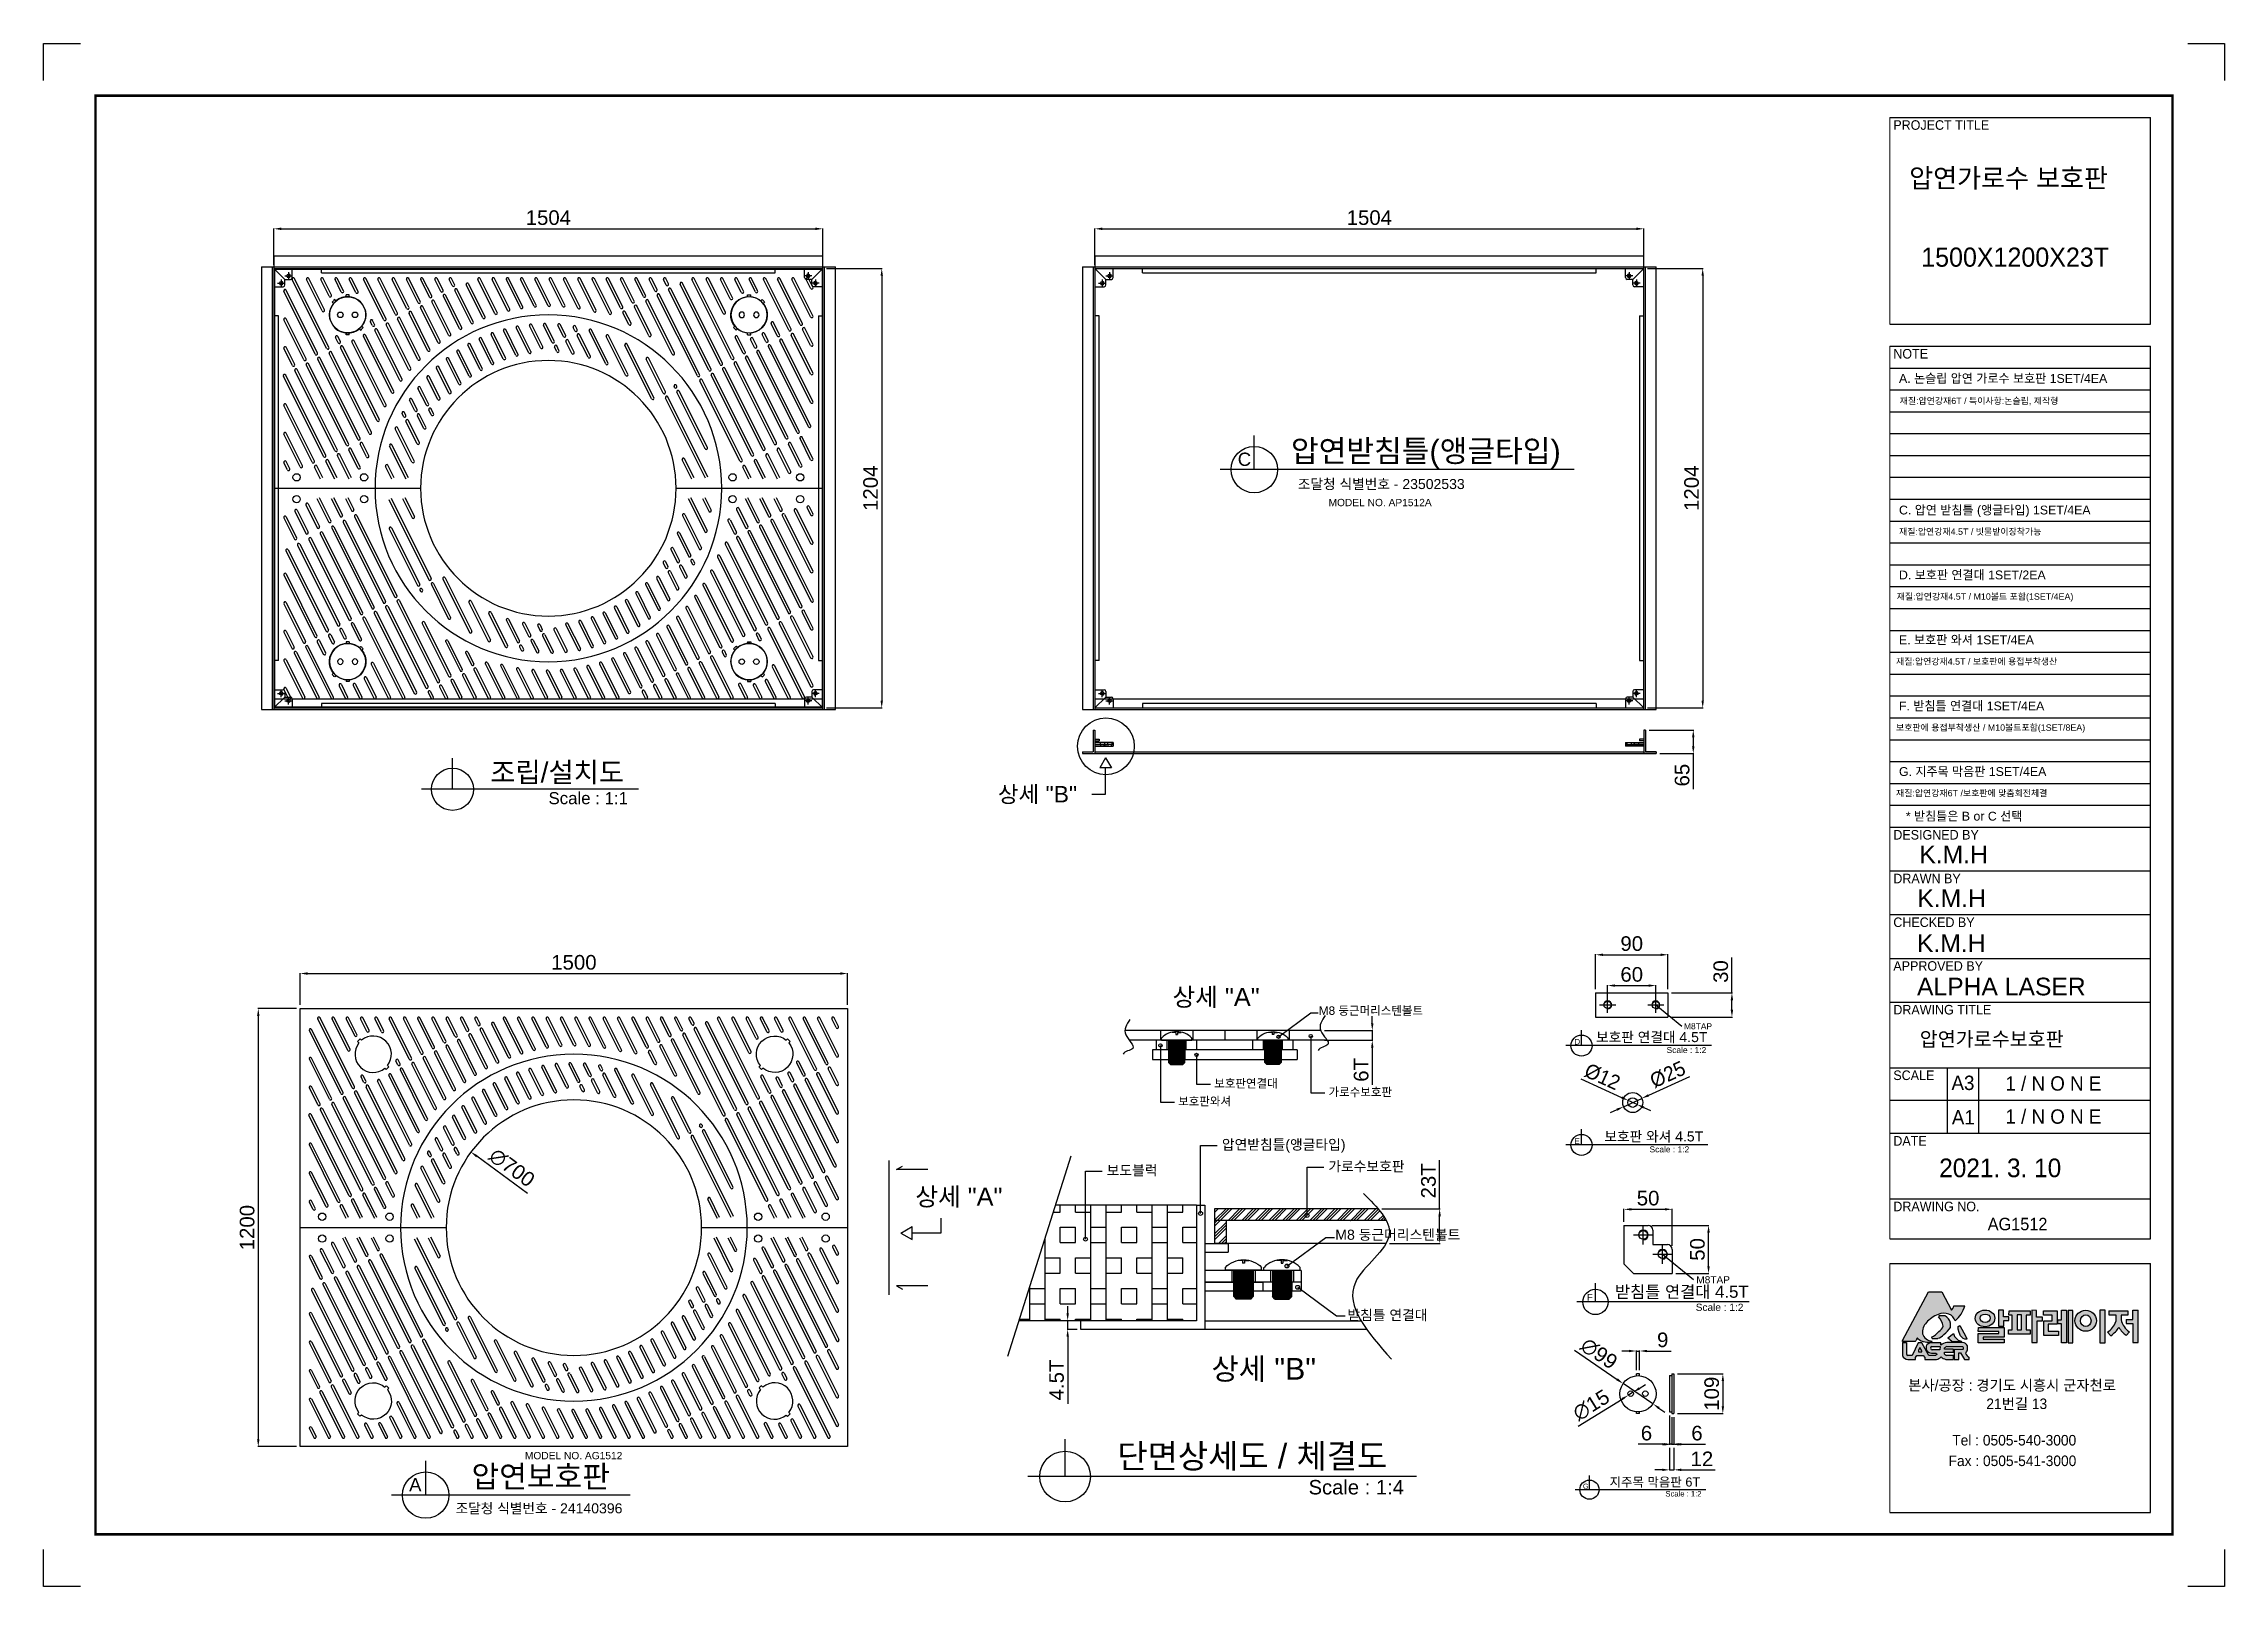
# Model space of a CAD drawing. Header units: millimetres. Extents: x 18909 to 24886, y -36982 to -32755.
import ezdxf
from ezdxf.enums import TextEntityAlignment as Align

# ---------------------------------------------------------------- set-up
doc = ezdxf.new("R2010")
doc.units = ezdxf.units.MM
for name, color, linetype in [('LAYOUT', 7, 'Continuous'), ('TEXT', 7, 'Continuous'), ('압연강', 40, 'Continuous')]:
    doc.layers.add(name, color=color, linetype=linetype)
doc.styles.add('H', font='')
doc.styles.get("Standard").update_dxf_attribs({"font": 'arial.ttf'})
doc.styles.get('H').set_extended_font_data('Dotum')
doc.dimstyles.new('ISO-25', dxfattribs={"dimtxt": 40, "dimasz": 20, "dimexe": 1.25, "dimexo": 10, "dimgap": 10, "dimtad": 1, "dimdec": 0, "dimtxsty": 'Standard', "dimcen": 2.5, "dimclrd": 3, "dimclre": 3, "dimclrt": 3, "dimadec": 0, "dimazin": 0, "dimtfac": 1, "dimtdec": 0, "dimtmove": 0, "dimatfit": 3, "dimfxl": 1, "dimarcsym": 0})

msp = doc.modelspace()

# ---------------------------------------------------------------- texts
at = {"style": 'H'}
for s, height, p in [('PROJECT TITLE', 26.204, (23978.5, -32991.4)), ('압연가로수 보호판', 52.41, (24021.8, -33149.7)), ('1500X1200X23T', 52.408, (24055, -33366.4)), ('NOTE', 26.2, (23978.5, -33618)), ('DESIGNED BY', 26.204, (23978.5, -34935.7)), ('DRAWN BY', 26.2, (23978.5, -35055.5)), ('CHECKED BY', 26.2, (23978.5, -35175.3)), ('APPROVED BY', 26.204, (23978.5, -35295.1)), ('DRAWING TITLE', 26.204, (23978.5, -35414.9)), ('압연가로수보호판', 39.31, (24050.9, -35501.9)), ('SCALE', 26.2, (23978.5, -35594.5)), ('A3', 39.31, (24137.9, -35621.8)), ('1 / N O N E', 39.306, (24285.7, -35623.5)), ('A1', 39.31, (24138.9, -35716.2)), ('1 / N O N E', 39.306, (24285.7, -35714.1)), ('DATE', 26.2, (23978.5, -35774.2)), ('2021. 3. 10', 51.098, (24104.2, -35860.6)), ('DRAWING NO.', 26.204, (23978.5, -35953.9)), ('AG1512', 34.07, (24237.2, -36006)), ('본사/공장 : 경기도 시흥시 군자천로', 28.824, (24019.3, -36445)), ('21번길 13', 28.82, (24233.4, -36495.7)), ('Tel : 0505-540-3000', 28.824, (24140.1, -36595.6)), ('Fax : 0505-541-3000', 28.824, (24129.9, -36652))]:
    msp.add_text(s, height=height, dxfattribs=at).set_placement(p)
for s, height, p in [('A. 논슬립 압연 가로수 보호판 1SET/4EA', 24.2, (23994, -33684.6)), ('재질:압연강재6T / 특이사항:논슬립, 제작형', 17.424, (23995.9, -33742.6)), ('C', 36.3, (22181.9, -33912)), ('조달청 식별번호 - 23502533', 27.5, (22346.6, -33975.5)), ('MODEL NO. AP1512A', 20, (22430.7, -34022.4)), ('C. 압연 받침틀 (앵글타입) 1SET/4EA', 24.2, (23994, -34045.1)), ('재질:압연강재4.5T / 빗물받이장착가능', 17.424, (23994.2, -34100.9)), ('D. 보호판 연결대 1SET/2EA', 24.2, (23994, -34222.9)), (' 재질:압연강재4.5T / M10볼트 포함(1SET/4EA)', 17.424, (23981.1, -34278.7)), ('E. 보호판 와셔 1SET/4EA', 24.2, (23994, -34400.7)), ('재질:압연강재4.5T / 보호판에 용접부착생산', 17.424, (23986.1, -34456.5)), ('F. 받침틀 연결대 1SET/4EA', 24.2, (23994, -34581.8)), ('  보호판에 용접부착생산 / M10볼트포함(1SET/8EA)', 17.424, (23972.4, -34637.6)), ('G. 지주목 막음판 1SET/4EA', 24.2, (23994, -34761.5)), ('  재질:압연강재6T /보호판에 맞춤회전체결', 17.424, (23972.4, -34817.3)), ('  * 받침틀은 B or C 선택', 24.2, (23994, -34883.7)), ('K.M.H', 48.4, (24049.8, -35000.4)), ('K.M.H', 48.4, (24044.3, -35120.7)), ('K.M.H', 48.4, (24043.4, -35243.7)), ('ALPHA LASER', 48.4, (24043.4, -35362.5)), ('M8 둥근머리스텐볼트', 23.1, (22404, -35415.9)), ('M8TAP', 16.5, (23404.8, -35455.4)), ('D', 15.4, (23104.6, -35497.2)), ('보호판연결대', 23.1, (22117.5, -35615.4)), ('가로수보호판', 23.1, (22430.7, -35638.9)), ('보호판와셔', 23.1, (22018.6, -35664.3)), ('E', 15.4, (23104.6, -35769.4)), ('MODEL NO. AG1512', 20, (20228.3, -36633.3)), ('A', 36.3, (19911, -36721.2)), ('조달청 식별번호 - 24140396', 27.5, (20038.3, -36781.5))]:
    msp.add_text(s, height=height).set_placement(p)
at = {"color": 4}
for s, height, p in [('상세 "B"', 45, (21524.7, -34833.9)), ('상세 "A"', 49.5, (22003.3, -35391.6)), ('상세 "A"', 49.5, (21298.4, -35938.6))]:
    msp.add_text(s, height=height, dxfattribs=at).set_placement(p)
at = {"layer": 'TEXT'}
for s, height, p in [('압연받침틀(앵글타입)', 60.5, (22697.4, -33901.3)), ('조립/설치도', 55, (20316.7, -34779)), ('보호판 연결대 4.5T', 27.5, (23316.5, -35490.6)), ('보호판 와셔 4.5T', 27.5, (23322.1, -35762.7)), ('압연보호판', 60.5, (20271.7, -36710.6))]:
    msp.add_text(s, height=height, dxfattribs=at).set_placement(p, align=Align.CENTER)
for s, height, p in [('Scale : 1:1', 33, (20293, -34838.8)), ('Scale : 1:2', 16.5, (23357.1, -35520.5)), ('Scale : 1:2', 16.5, (23310.3, -35792.6))]:
    msp.add_text(s, height=height, dxfattribs=at).set_placement(p)

# ---------------------------------------------------------------- blocks, each defined once
blk = doc.blocks.new('*D5')
at = {"color": 3, "lineweight": -2, "transparency": 16777216}
for p, q in [((23162.6, -35345.8), (23162.6, -35250.1)), ((23182.6, -35251.3), (23340.6, -35251.3)), ((23360.6, -35345.8), (23360.6, -35250.1))]:
    blk.add_line(p, q, dxfattribs=at)
at = {"color": 3, "transparency": 16777216}
for points in [[(23182.6, -35248), (23182.6, -35254.7), (23162.6, -35251.3)], [(23340.6, -35248), (23340.6, -35254.7), (23360.6, -35251.3)]]:
    blk.add_solid(points, dxfattribs=at)
at = {"layer": 'Defpoints', "color": 0, "transparency": 16777216}
for p in [(23360.6, -35251.3), (23162.6, -35355.8), (23360.6, -35355.8)]:
    blk.add_point(p, dxfattribs=at)
at = {"color": 3, "transparency": 16777216, "insert": (23261.6, -35220.9), "char_height": 40, "attachment_point": 5}
blk.add_mtext('90', dxfattribs=at)
blk = doc.blocks.new('*D6')
at = {"color": 3, "lineweight": -2, "transparency": 16777216}
for p, q in [((23536.2, -35355.8), (23536.2, -35258.7)), ((23370.6, -35355.8), (23537.4, -35355.8)), ((23536.2, -35401.8), (23536.2, -35375.8)), ((23370.6, -35421.8), (23537.4, -35421.8))]:
    blk.add_line(p, q, dxfattribs=at)
at = {"color": 3, "transparency": 16777216}
for points in [[(23532.8, -35375.8), (23539.5, -35375.8), (23536.2, -35355.8)], [(23532.8, -35401.8), (23539.5, -35401.8), (23536.2, -35421.8)]]:
    blk.add_solid(points, dxfattribs=at)
at = {"layer": 'Defpoints', "color": 0, "transparency": 16777216}
for p in [(23360.6, -35355.8), (23536.2, -35355.8), (23360.6, -35421.8)]:
    blk.add_point(p, dxfattribs=at)
at = {"color": 3, "transparency": 16777216, "insert": (23505.7, -35297.3), "char_height": 40, "attachment_point": 5, "rotation": 90}
blk.add_mtext('30', dxfattribs=at)
blk = doc.blocks.new('*D7')
at = {"color": 3, "lineweight": -2, "transparency": 16777216}
for p, q in [((23419.6, -35585.3), (23307.5, -35636.4)), ((23221, -35675.8), (23202.8, -35684)), ((23239.2, -35667.5), (23289.3, -35644.7))]:
    blk.add_line(p, q, dxfattribs=at)
at = {"color": 3, "transparency": 16777216}
for points in [[(23219.6, -35672.7), (23222.4, -35678.8), (23239.2, -35667.5)], [(23306.1, -35633.3), (23308.9, -35639.4), (23289.3, -35644.7)]]:
    blk.add_solid(points, dxfattribs=at)
at = {"layer": 'Defpoints', "color": 0, "transparency": 16777216}
for p in [(23239.2, -35667.5), (23289.3, -35644.7)]:
    blk.add_point(p, dxfattribs=at)
at = {"color": 3, "transparency": 16777216, "insert": (23360.2, -35579.4), "char_height": 40, "attachment_point": 5, "rotation": 24.48394}
blk.add_mtext('{\\fMS PGothic|b0|i0|c129|p34;%%C25}', dxfattribs=at)
blk = doc.blocks.new('*D8')
at = {"color": 3, "lineweight": -2, "transparency": 16777216}
for p, q in [((23121.8, -35591.6), (23234, -35642.4)), ((23276.3, -35661.5), (23252.2, -35650.6)), ((23294.5, -35669.8), (23312.7, -35678))]:
    blk.add_line(p, q, dxfattribs=at)
at = {"color": 3, "transparency": 16777216}
for points in [[(23235.4, -35639.3), (23232.6, -35645.4), (23252.2, -35650.6)], [(23295.9, -35666.7), (23293.1, -35672.8), (23276.3, -35661.5)]]:
    blk.add_solid(points, dxfattribs=at)
at = {"layer": 'Defpoints', "color": 0, "transparency": 16777216}
for p in [(23252.2, -35650.6), (23276.3, -35661.5)]:
    blk.add_point(p, dxfattribs=at)
at = {"color": 3, "transparency": 16777216, "insert": (23181.1, -35585.5), "char_height": 40, "attachment_point": 5, "rotation": 335.6577}
blk.add_mtext('{\\fMS PGothic|b0|i0|c129|p34;%%C12}', dxfattribs=at)
blk = doc.blocks.new('*D9')
at = {"color": 3, "lineweight": -2, "transparency": 16777216}
for p, q in [((23195.6, -35378.8), (23195.6, -35334.5)), ((23215.6, -35335.7), (23307.6, -35335.7)), ((23327.6, -35378.8), (23327.6, -35334.5))]:
    blk.add_line(p, q, dxfattribs=at)
at = {"color": 3, "transparency": 16777216}
for points in [[(23215.6, -35332.4), (23215.6, -35339), (23195.6, -35335.7)], [(23307.6, -35332.4), (23307.6, -35339), (23327.6, -35335.7)]]:
    blk.add_solid(points, dxfattribs=at)
at = {"layer": 'Defpoints', "color": 0, "transparency": 16777216}
for p in [(23327.6, -35335.7), (23195.6, -35388.8), (23327.6, -35388.8)]:
    blk.add_point(p, dxfattribs=at)
at = {"color": 3, "transparency": 16777216, "insert": (23261.6, -35305.3), "char_height": 40, "attachment_point": 5}
blk.add_mtext('60', dxfattribs=at)
blk = doc.blocks.new('A$C36924EFD')
for p, q in [((0, 45), (0, -45)), ((0, 45), (6, 45)), ((6, -45), (6, 45)), ((0, -45), (6, -45))]:
    blk.add_line(p, q)
blk = doc.blocks.new('*D10')
at = {"color": 3, "lineweight": -2, "transparency": 16777216}
for p, q in [((22550.6, -35439.2), (22550.6, -35419.2)), ((22419.2, -35459.2), (22551.8, -35459.2)), ((22419.2, -35485.6), (22551.8, -35485.6)), ((22550.6, -35459.2), (22550.6, -35485.6)), ((22550.6, -35505.6), (22550.6, -35607.6))]:
    blk.add_line(p, q, dxfattribs=at)
at = {"color": 3, "transparency": 16777216}
for points in [[(22547.3, -35439.2), (22553.9, -35439.2), (22550.6, -35459.2)], [(22547.3, -35505.6), (22553.9, -35505.6), (22550.6, -35485.6)]]:
    blk.add_solid(points, dxfattribs=at)
at = {"layer": 'Defpoints', "color": 0, "transparency": 16777216}
for p in [(22409.2, -35459.2), (22409.2, -35485.6), (22550.6, -35485.6)]:
    blk.add_point(p, dxfattribs=at)
at = {"color": 3, "transparency": 16777216, "insert": (22520.2, -35566.6), "char_height": 40, "attachment_point": 5, "rotation": 90}
blk.add_mtext('6T', dxfattribs=at)
blk = doc.blocks.new('A$C5731754A')
at = {"color": 1}
for p, q in [((-37.5, 0), (-37.5, 5.7)), ((-37.5, 0), (37.5, 0)), ((-20, 0), (-20, -55)), ((-20, 0), (20, 0)), ((-11.2, 19.7), (-11.2, 20.5)), ((-1.9, 19.7), (-11.2, 19.7)), ((-1.9, 19.7), (-1.9, 14.1)), ((-1.9, 14.1), (1.9, 14.1)), ((1.9, 19.7), (1.9, 14.1)), ((1.9, 19.7), (11.2, 19.7)), ((11.2, 19.7), (11.2, 20.5)), ((20, -55), (20, 0)), ((37.5, 0), (37.5, 5.7)), ((-20, -2.5), (20, -2.5)), ((-20, -5), (20, -5)), ((-20, -7.5), (20, -7.5)), ((-20, -7.5), (20, -7.5)), ((-20, -10), (20, -10)), ((-20, -12.5), (20, -12.5)), ((-20, -12.5), (20, -12.5)), ((-20, -15), (20, -15)), ((-20, -17.5), (20, -17.5)), ((-20, -17.5), (20, -17.5)), ((-20, -20), (20, -20)), ((-20, -22.5), (20, -22.5)), ((-20, -22.5), (20, -22.5)), ((-20, -25), (20, -25)), ((-20, -27.5), (20, -27.5)), ((-20, -27.5), (20, -27.5)), ((-20, -30), (20, -30)), ((-20, -32.5), (20, -32.5)), ((-20, -35), (20, -35)), ((-20, -37.5), (20, -37.5)), ((-20, -40), (20, -40)), ((-20, -42.5), (20, -42.5)), ((-20, -45), (20, -45)), ((-20, -47.5), (20, -47.5)), ((-20, -50), (20, -50)), ((-20, -52.5), (20, -52.5)), ((-15, -60), (-20, -55)), ((-20, -55), (20, -55)), ((-17.5, -57.5), (17.5, -57.5)), ((-15, -60), (15, -60)), ((20, -55), (15, -60))]:
    blk.add_line(p, q, dxfattribs=at)
blk.add_arc((0, -30.4), 52, 43.8928, 136.1072, dxfattribs=at)
blk = doc.blocks.new('*D28')
at = {"color": 3, "lineweight": -2, "transparency": 16777216}
for p, q in [((21790.5, -33361.3), (21790.5, -33261.3)), ((21810.5, -33262.6), (23274.5, -33262.6)), ((23294.5, -33361.3), (23294.5, -33261.3))]:
    blk.add_line(p, q, dxfattribs=at)
at = {"color": 3, "transparency": 16777216}
for points in [[(21810.5, -33259.2), (21810.5, -33265.9), (21790.5, -33262.6)], [(23274.5, -33259.2), (23274.5, -33265.9), (23294.5, -33262.6)]]:
    blk.add_solid(points, dxfattribs=at)
at = {"layer": 'Defpoints', "color": 0, "transparency": 16777216}
for p in [(23294.5, -33262.6), (21790.5, -33371.3), (23294.5, -33371.3)]:
    blk.add_point(p, dxfattribs=at)
at = {"color": 3, "transparency": 16777216, "insert": (22542.5, -33232.2), "char_height": 40, "attachment_point": 5}
blk.add_mtext('1504', dxfattribs=at)
blk = doc.blocks.new('*D26')
at = {"color": 3, "lineweight": -2, "transparency": 16777216}
for p, q in [((23304.5, -33371.3), (23457.3, -33371.3)), ((23456.1, -33391.3), (23456.1, -34555.3)), ((23304.5, -34575.3), (23457.3, -34575.3))]:
    blk.add_line(p, q, dxfattribs=at)
at = {"color": 3, "transparency": 16777216}
for points in [[(23452.8, -33391.3), (23459.4, -33391.3), (23456.1, -33371.3)], [(23452.8, -34555.3), (23459.4, -34555.3), (23456.1, -34575.3)]]:
    blk.add_solid(points, dxfattribs=at)
at = {"layer": 'Defpoints', "color": 0, "transparency": 16777216}
for p in [(23294.5, -33371.3), (23294.5, -34575.3), (23456.1, -34575.3)]:
    blk.add_point(p, dxfattribs=at)
at = {"color": 3, "transparency": 16777216, "insert": (23425.7, -33973.3), "char_height": 40, "attachment_point": 5, "rotation": 90}
blk.add_mtext('1204', dxfattribs=at)
blk = doc.blocks.new('A$C2E731E15')
at = {"color": 1}
for p, q in [((-10, 0), (10, 0)), ((0, -10), (0, 10))]:
    blk.add_line(p, q, dxfattribs=at)
blk.add_circle((0, 0), 4.5)
at = {"color": 4}
blk.add_arc((0, 0), 5, 270, 180, dxfattribs=at)
blk = doc.blocks.new('A$C600E4CCD')
for p, q in [((0, 6), (0, 0)), ((50, 6), (0, 6)), ((50, 0), (0, 0)), ((50, 6), (50, 0))]:
    blk.add_line(p, q)
at = {"color": 2}
for p, q in [((14, 6), (14, 0)), ((26, 6), (26, 0)), ((34, 6), (34, 0)), ((46, 6), (46, 0))]:
    blk.add_line(p, q, dxfattribs=at)
blk = doc.blocks.new('*D15')
at = {"color": 3, "lineweight": -2, "transparency": 16777216}
for p, q in [((16880.3, -24788.6), (16997.3, -24868.4)), ((17095.6, -24935.4), (17013.8, -24879.6)), ((17112.1, -24946.7), (17128.6, -24958))]:
    blk.add_line(p, q, dxfattribs=at)
at = {"color": 3, "transparency": 16777216}
for points in [[(16999.2, -24865.6), (16995.4, -24871.1), (17013.8, -24879.6)], [(17114, -24944), (17110.2, -24949.5), (17095.6, -24935.4)]]:
    blk.add_solid(points, dxfattribs=at)
at = {"layer": 'Defpoints', "color": 0, "transparency": 16777216}
for p in [(17013.8, -24879.6), (17095.6, -24935.4)]:
    blk.add_point(p, dxfattribs=at)
at = {"color": 3, "transparency": 16777216, "insert": (16947.7, -24797.7), "char_height": 40, "attachment_point": 5, "rotation": 325.69711}
blk.add_mtext('∅99', dxfattribs=at)
blk = doc.blocks.new('*D16')
at = {"color": 3, "lineweight": -2, "transparency": 16777216}
for p, q in [((17041.1, -24903.6), (17028.3, -24911.5)), ((17058.1, -24893.1), (17075.1, -24882.5)), ((16890.7, -24996.7), (17011.3, -24922))]:
    blk.add_line(p, q, dxfattribs=at)
at = {"color": 3, "transparency": 16777216}
for points in [[(17009.6, -24919.2), (17013.1, -24924.8), (17028.3, -24911.5)], [(17056.3, -24890.2), (17059.8, -24895.9), (17041.1, -24903.6)]]:
    blk.add_solid(points, dxfattribs=at)
at = {"layer": 'Defpoints', "color": 0, "transparency": 16777216}
for p in [(17028.3, -24911.5), (17041.1, -24903.6)]:
    blk.add_point(p, dxfattribs=at)
at = {"color": 3, "transparency": 16777216, "insert": (16926.5, -24938.8), "char_height": 40, "attachment_point": 5, "rotation": 31.77251}
blk.add_mtext('∅15', dxfattribs=at)
blk = doc.blocks.new('*D17')
at = {"color": 3, "lineweight": -2, "transparency": 16777216}
for p, q in [((17030.2, -24790.5), (17010.2, -24790.5)), ((17050.2, -24843), (17050.2, -24789.2)), ((17050.2, -24790.5), (17059.2, -24790.5)), ((17059.2, -24843), (17059.2, -24789.2)), ((17079.2, -24790.5), (17145.5, -24790.5))]:
    blk.add_line(p, q, dxfattribs=at)
at = {"color": 3, "transparency": 16777216}
for points in [[(17030.2, -24787.2), (17030.2, -24793.8), (17050.2, -24790.5)], [(17079.2, -24787.2), (17079.2, -24793.8), (17059.2, -24790.5)]]:
    blk.add_solid(points, dxfattribs=at)
at = {"layer": 'Defpoints', "color": 0, "transparency": 16777216}
for p in [(17059.2, -24790.5), (17050.2, -24853), (17059.2, -24853)]:
    blk.add_point(p, dxfattribs=at)
at = {"color": 3, "transparency": 16777216, "insert": (17122.4, -24760.1), "char_height": 40, "attachment_point": 5}
blk.add_mtext('9', dxfattribs=at)
blk = doc.blocks.new('*D18')
at = {"color": 3, "lineweight": -2, "transparency": 16777216}
for p, q in [((17163.1, -24853), (17288.5, -24853)), ((17287.2, -24873), (17287.2, -24942)), ((17163.1, -24962), (17288.5, -24962))]:
    blk.add_line(p, q, dxfattribs=at)
at = {"color": 3, "transparency": 16777216}
for points in [[(17283.9, -24873), (17290.5, -24873), (17287.2, -24853)], [(17283.9, -24942), (17290.5, -24942), (17287.2, -24962)]]:
    blk.add_solid(points, dxfattribs=at)
at = {"layer": 'Defpoints', "color": 0, "transparency": 16777216}
for p in [(17153.1, -24853), (17153.1, -24962), (17287.2, -24962)]:
    blk.add_point(p, dxfattribs=at)
at = {"color": 3, "transparency": 16777216, "insert": (17256.8, -24907.5), "char_height": 40, "attachment_point": 5, "rotation": 90}
blk.add_mtext('109', dxfattribs=at)
blk = doc.blocks.new('*D19')
at = {"color": 3, "lineweight": -2, "transparency": 16777216}
for p, q in [((17147.1, -24972), (17147.1, -25047.3)), ((17153.1, -24972), (17153.1, -25047.3)), ((17127.1, -25046), (17107.1, -25046)), ((17147.1, -25046), (17153.1, -25046)), ((17173.1, -25046), (17239.5, -25046))]:
    blk.add_line(p, q, dxfattribs=at)
at = {"color": 3, "transparency": 16777216}
for points in [[(17127.1, -25042.7), (17127.1, -25049.3), (17147.1, -25046)], [(17173.1, -25042.7), (17173.1, -25049.3), (17153.1, -25046)]]:
    blk.add_solid(points, dxfattribs=at)
at = {"layer": 'Defpoints', "color": 0, "transparency": 16777216}
for p in [(17147.1, -24962), (17153.1, -24962), (17153.1, -25046)]:
    blk.add_point(p, dxfattribs=at)
at = {"color": 3, "transparency": 16777216, "insert": (17216.3, -25015.6), "char_height": 40, "attachment_point": 5}
blk.add_mtext('6', dxfattribs=at)
blk = doc.blocks.new('*D20')
at = {"color": 3, "lineweight": -2, "transparency": 16777216}
for p, q in [((17141.1, -24967), (17141.1, -25047.3)), ((17147.1, -24972), (17147.1, -25047.3)), ((17121.1, -25046), (17054.7, -25046)), ((17147.1, -25046), (17141.1, -25046)), ((17167.1, -25046), (17187.1, -25046))]:
    blk.add_line(p, q, dxfattribs=at)
at = {"color": 3, "transparency": 16777216}
for points in [[(17121.1, -25042.7), (17121.1, -25049.3), (17141.1, -25046)], [(17167.1, -25042.7), (17167.1, -25049.3), (17147.1, -25046)]]:
    blk.add_solid(points, dxfattribs=at)
at = {"layer": 'Defpoints', "color": 0, "transparency": 16777216}
for p in [(17141.1, -24957), (17147.1, -24962), (17141.1, -25046)]:
    blk.add_point(p, dxfattribs=at)
at = {"color": 3, "transparency": 16777216, "insert": (17077.9, -25015.6), "char_height": 40, "attachment_point": 5}
blk.add_mtext('6', dxfattribs=at)
blk = doc.blocks.new('*D21')
at = {"color": 3, "lineweight": -2, "transparency": 16777216}
for p, q in [((17141.1, -25056), (17141.1, -25117.3)), ((17153.1, -25056), (17153.1, -25117.3)), ((17121.1, -25116), (17101.1, -25116)), ((17141.1, -25116), (17153.1, -25116)), ((17173.1, -25116), (17266.2, -25116))]:
    blk.add_line(p, q, dxfattribs=at)
at = {"color": 3, "transparency": 16777216}
for points in [[(17121.1, -25112.7), (17121.1, -25119.3), (17141.1, -25116)], [(17173.1, -25112.7), (17173.1, -25119.3), (17153.1, -25116)]]:
    blk.add_solid(points, dxfattribs=at)
at = {"layer": 'Defpoints', "color": 0, "transparency": 16777216}
for p in [(17141.1, -25046), (17153.1, -25046), (17153.1, -25116)]:
    blk.add_point(p, dxfattribs=at)
at = {"color": 3, "transparency": 16777216, "insert": (17229.7, -25085.9), "char_height": 40, "attachment_point": 5}
blk.add_mtext('12', dxfattribs=at)
blk = doc.blocks.new('A$C6562381F')
for p, q in [((4.5, 54.5), (-4.5, 54.5)), ((-4.5, 49.3), (-4.5, 54.5)), ((4.5, 49.3), (4.5, 54.5)), ((-4.5, -54.5), (-4.5, -49.3)), ((4.5, -54.5), (-4.5, -54.5)), ((4.5, -54.5), (4.5, -49.3))]:
    blk.add_line(p, q)
for centre, radius in [((0, 0), 49.5), ((-20, 0), 7.5), ((20, 0), 7.5)]:
    blk.add_circle(centre, radius)
blk = doc.blocks.new('*D24')
at = {"color": 3, "lineweight": -2}
for p, q in [((23309, -34635.7), (23431.5, -34635.7)), ((23430.3, -34655.7), (23430.3, -34680.2)), ((23339, -34700.2), (23431.5, -34700.2)), ((23430.3, -34700.2), (23430.3, -34798.1))]:
    blk.add_line(p, q, dxfattribs=at)
at = {"color": 3}
for points in [[(23433.6, -34655.7), (23426.9, -34655.7), (23430.3, -34635.7)], [(23426.9, -34680.2), (23433.6, -34680.2), (23430.3, -34700.2)]]:
    blk.add_solid(points, dxfattribs=at)
at = {"layer": 'Defpoints', "color": 0}
for p in [(23299, -34635.7), (23329, -34700.2), (23430.3, -34700.2)]:
    blk.add_point(p, dxfattribs=at)
at = {"color": 3, "insert": (23399.8, -34759.2), "char_height": 40, "attachment_point": 5, "rotation": 90}
blk.add_mtext('65', dxfattribs=at)
blk = doc.blocks.new('*D29')
at = {"color": 3, "lineweight": -2, "transparency": 16777216}
for p, q in [((21054.6, -33371.3), (21207.5, -33371.3)), ((21206.2, -33391.3), (21206.2, -34555.3)), ((21054.6, -34575.3), (21207.5, -34575.3))]:
    blk.add_line(p, q, dxfattribs=at)
at = {"color": 3, "transparency": 16777216}
for points in [[(21202.9, -33391.3), (21209.6, -33391.3), (21206.2, -33371.3)], [(21202.9, -34555.3), (21209.6, -34555.3), (21206.2, -34575.3)]]:
    blk.add_solid(points, dxfattribs=at)
at = {"layer": 'Defpoints', "color": 0, "transparency": 16777216}
for p in [(21044.6, -33371.3), (21044.6, -34575.3), (21206.2, -34575.3)]:
    blk.add_point(p, dxfattribs=at)
at = {"color": 3, "transparency": 16777216, "insert": (21175.8, -33973.3), "char_height": 40, "attachment_point": 5, "rotation": 90}
blk.add_mtext('1204', dxfattribs=at)
blk = doc.blocks.new('*D30')
at = {"color": 3, "lineweight": -2, "transparency": 16777216}
for p, q in [((19540.6, -33361.3), (19540.6, -33261.3)), ((19560.6, -33262.6), (21024.6, -33262.6)), ((21044.6, -33361.3), (21044.6, -33261.3))]:
    blk.add_line(p, q, dxfattribs=at)
at = {"color": 3, "transparency": 16777216}
for points in [[(19560.6, -33259.2), (19560.6, -33265.9), (19540.6, -33262.6)], [(21024.6, -33259.2), (21024.6, -33265.9), (21044.6, -33262.6)]]:
    blk.add_solid(points, dxfattribs=at)
at = {"layer": 'Defpoints', "color": 0, "transparency": 16777216}
for p in [(21044.6, -33262.6), (19540.6, -33371.3), (21044.6, -33371.3)]:
    blk.add_point(p, dxfattribs=at)
at = {"color": 3, "transparency": 16777216, "insert": (20292.6, -33232.2), "char_height": 40, "attachment_point": 5}
blk.add_mtext('1504', dxfattribs=at)
blk = doc.blocks.new('*D31')
at = {"color": 3, "lineweight": -2, "transparency": 16777216}
for p, q in [((21054.6, -33371.3), (21207.5, -33371.3)), ((21206.2, -33391.3), (21206.2, -34555.3)), ((21054.6, -34575.3), (21207.5, -34575.3))]:
    blk.add_line(p, q, dxfattribs=at)
at = {"color": 3, "transparency": 16777216}
for points in [[(21202.9, -33391.3), (21209.6, -33391.3), (21206.2, -33371.3)], [(21202.9, -34555.3), (21209.6, -34555.3), (21206.2, -34575.3)]]:
    blk.add_solid(points, dxfattribs=at)
at = {"layer": 'Defpoints', "color": 0, "transparency": 16777216}
for p in [(21044.6, -33371.3), (21044.6, -34575.3), (21206.2, -34575.3)]:
    blk.add_point(p, dxfattribs=at)
at = {"color": 3, "transparency": 16777216, "insert": (21175.8, -33973.3), "char_height": 40, "attachment_point": 5, "rotation": 90}
blk.add_mtext('1204', dxfattribs=at)
blk = doc.blocks.new('A$C723E4715')
blk.add_blockref('A$C5731754A', (0, 48))
blk = doc.blocks.new('*D36')
at = {"color": 3, "lineweight": -2, "transparency": 16777216}
for p, q in [((1097.1, 295), (1097.1, 330.1)), ((1117.1, 328.9), (1209.1, 328.9)), ((1229.1, 229), (1229.1, 330.1))]:
    blk.add_line(p, q, dxfattribs=at)
at = {"color": 3, "transparency": 16777216}
for points in [[(1117.1, 332.2), (1117.1, 325.5), (1097.1, 328.9)], [(1209.1, 325.5), (1209.1, 332.2), (1229.1, 328.9)]]:
    blk.add_solid(points, dxfattribs=at)
at = {"layer": 'Defpoints', "color": 0, "transparency": 16777216}
for p in [(1229.1, 328.9), (1097.1, 285), (1229.1, 219)]:
    blk.add_point(p, dxfattribs=at)
at = {"color": 3, "transparency": 16777216, "insert": (1163.1, 359.3), "char_height": 40, "attachment_point": 5}
blk.add_mtext('50', dxfattribs=at)
blk = doc.blocks.new('*D37')
at = {"color": 3, "lineweight": -2, "transparency": 16777216}
for p, q in [((1173.1, 285), (1330, 285)), ((1328.8, 173), (1328.8, 265)), ((1239.1, 153), (1330, 153))]:
    blk.add_line(p, q, dxfattribs=at)
at = {"color": 3, "transparency": 16777216}
for points in [[(1332.1, 265), (1325.4, 265), (1328.8, 285)], [(1325.4, 173), (1332.1, 173), (1328.8, 153)]]:
    blk.add_solid(points, dxfattribs=at)
at = {"layer": 'Defpoints', "color": 0, "transparency": 16777216}
for p in [(1163.1, 285), (1328.8, 285), (1229.1, 153)]:
    blk.add_point(p, dxfattribs=at)
at = {"color": 3, "transparency": 16777216, "insert": (1298.4, 219), "char_height": 40, "attachment_point": 5, "rotation": 90}
blk.add_mtext('50', dxfattribs=at)
blk = doc.blocks.new('*D38')
at = {"color": 3, "lineweight": -2, "transparency": 16777216}
for p, q in [((-427.5, 43.8), (-427.5, 63.8)), ((-401.7, 23.8), (-428.8, 23.8)), ((-401.7, 0), (-428.8, 0)), ((-427.5, 0), (-427.5, 23.8)), ((-427.5, -20), (-427.5, -203.6))]:
    blk.add_line(p, q, dxfattribs=at)
at = {"color": 3, "transparency": 16777216}
for points in [[(-430.8, 43.8), (-424.2, 43.8), (-427.5, 23.8)], [(-424.2, -20), (-430.8, -20), (-427.5, 0)]]:
    blk.add_solid(points, dxfattribs=at)
at = {"layer": 'Defpoints', "color": 0, "transparency": 16777216}
for p in [(-427.5, 23.8), (-391.7, 23.8), (-391.7, 0)]:
    blk.add_point(p, dxfattribs=at)
at = {"color": 3, "transparency": 16777216, "insert": (-457.8, -138.6), "char_height": 40, "attachment_point": 5, "rotation": 90}
blk.add_mtext('4.5T', dxfattribs=at)
blk = doc.blocks.new('*D39')
at = {"color": 3, "lineweight": -2, "transparency": 16777216}
for p, q in [((591.9, 330), (591.9, 463.5)), ((433.2, 330), (593.1, 330)), ((591.9, 255), (591.9, 310)), ((454.7, 235), (593.1, 235))]:
    blk.add_line(p, q, dxfattribs=at)
at = {"color": 3, "transparency": 16777216}
for points in [[(595.2, 310), (588.5, 310), (591.9, 330)], [(588.5, 255), (595.2, 255), (591.9, 235)]]:
    blk.add_solid(points, dxfattribs=at)
at = {"layer": 'Defpoints', "color": 0, "transparency": 16777216}
for p in [(423.2, 330), (591.9, 330), (444.7, 235)]:
    blk.add_point(p, dxfattribs=at)
at = {"color": 3, "transparency": 16777216, "insert": (561.4, 406.8), "char_height": 40, "attachment_point": 5, "rotation": 90}
blk.add_mtext('23T', dxfattribs=at)
blk = doc.blocks.new('A$C25B221E0')
at = {"color": 1}
for p, q in [((-26.4, 0), (26.4, 0)), ((0, -26.4), (0, 26.4))]:
    blk.add_line(p, q, dxfattribs=at)
blk.add_line((0, 0), (85.3, -69.6))
blk.add_circle((0, 0), 11.9)
at = {"color": 4}
blk.add_arc((0, 0), 13.2, 270, 180, dxfattribs=at)
blk.add_text('M8TAP', height=19.8).set_placement((92.6, -79.9))
blk = doc.blocks.new('AG1512')
for p, q in [((16816.1, -35944.5), (16816.1, -35344.5)), ((16816.1, -35344.5), (18316.1, -35344.5)), ((18316.1, -35344.5), (18316.1, -35944.5)), ((16816.1, -36544.5), (16816.1, -35944.5)), ((16816.1, -35944.5), (17216.1, -35944.5)), ((17916.1, -35944.5), (18316.1, -35944.5)), ((18316.1, -35944.5), (18316.1, -36544.5)), ((18316.1, -36544.5), (16816.1, -36544.5))]:
    blk.add_line(p, q)
for points in [[(17051.7, -35511.4, 0.045549), (17058.7, -35504.2), (17055.1, -35500.7, 0.904534), (16984.1, -35431.1), (16980.5, -35427.5, 0.045549), (16973.5, -35434.7), (16977.1, -35438.2, 0.904534), (17048.1, -35507.8)], [(18080.5, -35511.4, -0.045549), (18073.5, -35504.2), (18077.1, -35500.7, -0.904534), (18148.1, -35431.1), (18151.7, -35427.5, -0.045549), (18158.7, -35434.7), (18155.1, -35438.2, -0.904534), (18084.1, -35507.8)], [(17051.7, -36377.5, -0.045549), (17058.7, -36384.7), (17055.1, -36388.2, -0.904534), (16984.1, -36457.8), (16980.5, -36461.4, -0.045549), (16973.5, -36454.2), (16977.1, -36450.7, -0.904534), (17048.1, -36381.1)], [(18080.5, -36377.5, 0.045549), (18073.5, -36384.7), (18077.1, -36388.2, 0.904534), (18148.1, -36457.8), (18151.7, -36461.4, 0.045549), (18158.7, -36454.2), (18155.1, -36450.7, 0.904534), (18084.1, -36381.1)]]:
    blk.add_lwpolyline(points, format="xyb", close=True)
for centre in [(16876.1, -35914.5), (17061.1, -35914.5), (18071.1, -35914.5), (18256.1, -35914.5), (16876.1, -35974.5), (17061.1, -35974.5), (18071.1, -35974.5), (18256.1, -35974.5)]:
    blk.add_circle(centre, 10)
for radius, start, end in [(475, 0, 180), (350, 0, 180), (475, 180, 0), (350, 180, 0)]:
    blk.add_arc((17566.1, -35944.5), radius, start, end)
at = {"layer": '압연강'}
for p, q in [((16958.5, -35561.5), (16864.1, -35372.6)), ((16964.8, -35558.4), (16870.3, -35369.5)), ((16946.3, -35458.8), (16903.2, -35372.6)), ((16952.6, -35455.7), (16909.5, -35369.5)), ((16965.3, -35418.6), (16942.3, -35372.6)), ((16971.6, -35415.4), (16948.6, -35369.5)), ((16998.6, -35406.9), (16981.5, -35372.6)), ((17004.9, -35403.7), (16987.7, -35369.5)), ((17038.5, -35408.4), (17020.6, -35372.6)), ((17044.8, -35405.3), (17026.8, -35369.5)), ((17115, -35483.2), (17059.7, -35372.6)), ((17121.3, -35480.1), (17066, -35369.5)), ((17146.4, -35467.6), (17098.9, -35372.6)), ((17152.6, -35464.5), (17105.1, -35369.5)), ((17177.7, -35451.9), (17138, -35372.6)), ((17183.9, -35448.8), (17144.2, -35369.5)), ((17209, -35436.3), (17177.1, -35372.6)), ((17215.2, -35433.2), (17183.4, -35369.5)), ((17240.2, -35420.6), (17216.2, -35372.6)), ((17246.5, -35417.4), (17222.5, -35369.5)), ((17271.6, -35405), (17255.4, -35372.6)), ((17277.8, -35401.9), (17261.6, -35369.5)), ((17302.9, -35389.3), (17294.5, -35372.6)), ((17309.1, -35386.2), (17300.8, -35369.5)), ((17419.7, -35466.4), (17372.8, -35372.6)), ((17425.9, -35463.2), (17379, -35369.5)), ((17454.2, -35457.1), (17411.9, -35372.6)), ((17460.4, -35454), (17418.2, -35369.5)), ((17489.9, -35450.3), (17451, -35372.6)), ((17496.1, -35447.2), (17457.3, -35369.5)), ((17526.9, -35446), (17490.2, -35372.6)), ((17533.1, -35442.9), (17496.4, -35369.5)), ((17565.2, -35444.5), (17529.3, -35372.6)), ((17571.5, -35441.3), (17535.6, -35369.5)), ((17605.1, -35446), (17568.4, -35372.6)), ((17611.4, -35442.8), (17574.7, -35369.5)), ((17646.8, -35451), (17607.6, -35372.6)), ((17653, -35447.9), (17613.8, -35369.5)), ((17690.5, -35460.2), (17646.7, -35372.6)), ((17696.7, -35457), (17652.9, -35369.5)), ((17732.6, -35466.1), (17685.8, -35372.6)), ((17738.8, -35463), (17692.1, -35369.5)), ((17763.9, -35450.4), (17724.9, -35372.6)), ((17770.1, -35447.3), (17731.2, -35369.5)), ((17795.2, -35434.8), (17764.1, -35372.6)), ((17801.4, -35431.7), (17770.3, -35369.5)), ((17826.5, -35419.1), (17803.2, -35372.6)), ((17832.7, -35416), (17809.5, -35369.5)), ((17857.8, -35403.5), (17842.3, -35372.6)), ((17864.1, -35400.4), (17848.6, -35369.5)), ((17889.1, -35387.8), (17881.5, -35372.6)), ((17895.4, -35384.7), (17887.7, -35369.5)), ((18068.4, -35589.8), (17959.7, -35372.6)), ((18074.6, -35586.7), (17966, -35369.5)), ((18045.2, -35465.3), (17998.9, -35372.6)), ((18051.5, -35462.2), (18005.1, -35369.5)), ((18064.6, -35425.9), (18038, -35372.6)), ((18070.9, -35422.7), (18044.3, -35369.5)), ((18094.9, -35408), (18077.1, -35372.6)), ((18101.1, -35404.9), (18083.4, -35369.5)), ((18133.4, -35406.8), (18116.3, -35372.6)), ((18139.6, -35403.7), (18122.5, -35369.5)), ((18224.9, -35511.6), (18155.4, -35372.6)), ((18231.1, -35508.4), (18161.7, -35369.5)), ((18256.2, -35495.9), (18194.5, -35372.6)), ((18262.4, -35492.8), (18200.8, -35369.5)), ((18284.8, -35475), (18233.7, -35372.6)), ((18291.1, -35471.8), (18239.9, -35369.5)), ((18284.8, -35396.7), (18272.8, -35372.6)), ((18291.1, -35393.6), (18279, -35369.5)), ((16927.2, -35577.2), (16841.1, -35404.9)), ((16933.5, -35574), (16847.4, -35401.8)), ((17292.5, -35525.1), (17247, -35434.1)), ((17298.7, -35521.9), (17253.2, -35430.9)), ((17322.8, -35507.4), (17278.3, -35418.4)), ((17329, -35504.2), (17284.5, -35415.3)), ((17354.1, -35491.9), (17309.6, -35402.7)), ((17360.4, -35488.7), (17315.8, -35399.6)), ((17386.3, -35477.9), (17340.9, -35387.1)), ((17392.6, -35474.8), (17347.2, -35384)), ((17905.6, -35577.4), (17833.2, -35432.6)), ((17911.9, -35574.3), (17839.5, -35429.4)), ((17974.4, -35636.8), (17864.5, -35416.9)), ((17980.7, -35633.6), (17870.8, -35413.8)), ((18005.7, -35621.1), (17895.8, -35401.3)), ((18012, -35618), (17902.1, -35398.1)), ((18037, -35605.5), (17927.1, -35385.6)), ((18043.3, -35602.3), (17933.4, -35382.5)), ((16895.9, -35592.8), (16841.1, -35483.2)), ((16902.2, -35589.7), (16847.4, -35480.1)), ((17083.7, -35498.9), (17078.4, -35488.1)), ((17090, -35495.8), (17084.6, -35485)), ((17182.9, -35619), (17121.8, -35496.7)), ((17189.2, -35615.9), (17128, -35493.5)), ((17208.5, -35591.9), (17153.1, -35481)), ((17214.7, -35588.7), (17159.3, -35477.9)), ((17235.3, -35567.2), (17184.4, -35465.4)), ((17241.6, -35564.1), (17190.6, -35462.2)), ((17263.3, -35545), (17215.7, -35449.7)), ((17269.6, -35541.9), (17221.9, -35446.6)), ((17544.7, -35560), (17514.7, -35499.9)), ((17551, -35556.9), (17520.9, -35496.7)), ((17576, -35544.4), (17552.7, -35497.6)), ((17582.3, -35541.2), (17559, -35494.5)), ((17607.4, -35528.7), (17592.4, -35498.8)), ((17613.6, -35525.6), (17598.6, -35495.6)), ((17786.5, -35495.6), (17770.6, -35463.9)), ((17792.7, -35492.5), (17776.8, -35460.7)), ((17841.3, -35527), (17801.9, -35448.2)), ((17847.5, -35523.9), (17808.2, -35445.1)), ((18193.6, -35527.2), (18176.6, -35493.2)), ((18199.8, -35524.1), (18182.9, -35490.1)), ((16870.9, -35605.3), (16847.4, -35558.3)), ((16989.8, -35545.9), (16982.7, -35531.7)), ((16996.1, -35542.7), (16989, -35528.5)), ((17096.6, -35759.4), (16996.5, -35559.3)), ((17102.9, -35756.3), (17002.8, -35556.1)), ((17115.3, -35718.6), (17027.8, -35543.6)), ((17121.6, -35715.5), (17034.1, -35540.5)), ((17136.2, -35682), (17059.1, -35528)), ((17142.4, -35678.9), (17065.4, -35524.8)), ((17158.8, -35649), (17090.5, -35512.3)), ((17165.1, -35645.9), (17096.7, -35509.2)), ((17378.9, -35619.5), (17345.3, -35552.4)), ((17385.1, -35616.4), (17351.5, -35549.2)), ((17410, -35603.5), (17376.5, -35536.6)), ((17416.2, -35600.4), (17382.8, -35533.5)), ((17442.5, -35590.4), (17409.1, -35523.6)), ((17448.8, -35587.3), (17415.4, -35520.4)), ((17476.6, -35580.3), (17443, -35513)), ((17482.9, -35577.2), (17449.2, -35509.9)), ((17512.3, -35573.3), (17478.1, -35505.1)), ((17518.5, -35570.2), (17484.4, -35501.9)), ((17588.9, -35570.2), (17582.8, -35557.8)), ((17595.2, -35567), (17589, -35554.6)), ((17630.5, -35575), (17614.1, -35542.1)), ((17636.8, -35571.9), (17620.3, -35539)), ((17638.7, -35513.1), (17634, -35503.7)), ((17644.9, -35509.9), (17640.3, -35500.6)), ((17674.9, -35585.6), (17645.4, -35526.5)), ((17681.2, -35582.5), (17651.6, -35523.3)), ((17723.2, -35604), (17677.9, -35513.4)), ((17729.5, -35600.8), (17684.2, -35510.2)), ((17777.9, -35635), (17724.9, -35528.9)), ((17784.1, -35631.9), (17731.1, -35525.8)), ((17849.2, -35699.4), (17776, -35552.9)), ((17855.5, -35696.3), (17782.2, -35549.8)), ((18099.7, -35574.2), (18078.3, -35531.5)), ((18105.9, -35571), (18084.6, -35528.3)), ((18131, -35558.5), (18120.1, -35536.8)), ((18137.2, -35555.4), (18126.4, -35533.6)), ((18162.3, -35542.9), (18152.5, -35523.3)), ((18168.5, -35539.7), (18158.8, -35520.2)), ((18278.9, -35776.2), (18169, -35556.3)), ((18285.2, -35773), (18175.2, -35553.1)), ((18284.8, -35709.7), (18200.3, -35540.6)), ((18291.1, -35706.6), (18206.5, -35537.5)), ((18284.8, -35631.5), (18231.6, -35525)), ((18291.1, -35628.4), (18237.8, -35521.8)), ((18284.8, -35553.2), (18262.9, -35509.3)), ((18291.1, -35550.1), (18269.2, -35506.2)), ((16864.6, -35608.5), (16841.1, -35561.5)), ((16987.5, -35838.6), (16877.6, -35618.7)), ((17012.6, -35826.1), (16902.6, -35606.2)), ((17018.8, -35823), (16908.9, -35603.1)), ((17043.9, -35810.5), (16933.9, -35590.6)), ((17050.1, -35807.3), (16940.2, -35587.4)), ((17075.2, -35794.8), (16965.2, -35574.9)), ((17081.4, -35791.7), (16971.5, -35571.8)), ((17293.5, -35683.6), (17259.3, -35615.2)), ((17299.8, -35680.5), (17265.6, -35612.1)), ((17320.3, -35659), (17286.7, -35591.7)), ((17326.6, -35655.9), (17292.9, -35588.6)), ((17348.8, -35637.6), (17315.3, -35570.8)), ((17355, -35634.5), (17321.6, -35567.7)), ((17880.5, -35683.7), (17834, -35590.8)), ((17886.8, -35680.6), (17840.3, -35587.6)), ((18153.7, -35838.8), (18043.8, -35618.9)), ((18160, -35835.6), (18050, -35615.8)), ((18185, -35823.1), (18075.1, -35603.2)), ((18191.3, -35820), (18081.3, -35600.1)), ((18216.3, -35807.5), (18106.4, -35587.6)), ((18222.6, -35804.3), (18112.6, -35584.5)), ((18247.6, -35791.8), (18137.7, -35571.9)), ((18253.9, -35788.7), (18143.9, -35568.8)), ((16949.9, -35857.4), (16840, -35637.5)), ((16956.2, -35854.3), (16846.3, -35634.4)), ((16981.3, -35841.8), (16871.3, -35621.9)), ((17231.7, -35716.5), (17208.8, -35670.8)), ((17238, -35713.4), (17215.1, -35667.7)), ((17263, -35700.9), (17233.3, -35641.5)), ((17269.3, -35697.8), (17239.6, -35638.4)), ((17911.8, -35668.1), (17910.7, -35665.8)), ((17918.1, -35665), (17916.9, -35662.6)), ((18002, -35832.9), (17924.8, -35678.4)), ((18091.1, -35870.1), (17981.1, -35650.2)), ((18097.3, -35866.9), (17987.4, -35647.1)), ((18122.4, -35854.4), (18012.5, -35634.5)), ((18128.7, -35851.3), (18018.7, -35631.4)), ((16918.6, -35873.1), (16841.1, -35718)), ((16924.9, -35869.9), (16847.4, -35714.8)), ((17175.3, -35744.7), (17171.5, -35736.9)), ((17200.4, -35732.2), (17186, -35703.5)), ((17206.7, -35729.1), (17192.3, -35700.4)), ((17245.2, -35743.6), (17238.4, -35730)), ((17251.5, -35740.4), (17244.7, -35726.8)), ((17997.2, -35917), (17887.2, -35697.2)), ((18003.4, -35913.9), (17893.5, -35694)), ((17995.8, -35836), (17918.5, -35681.5)), ((16886.1, -35886.2), (16841.1, -35796.2)), ((16892.3, -35883), (16847.4, -35793.1)), ((17192.4, -35872.7), (17146.7, -35781.3)), ((17198.7, -35869.6), (17153, -35778.2)), ((17169.1, -35747.8), (17165.2, -35740.1)), ((17206.4, -35822.4), (17175.8, -35761.3)), ((17212.6, -35819.3), (17182.1, -35758.1)), ((17224.3, -35780.1), (17207.1, -35745.6)), ((17230.6, -35776.9), (17213.4, -35742.5)), ((17020.1, -35919.5), (16988, -35855.2)), ((17026.4, -35916.3), (16994.2, -35852)), ((17044.3, -35889.6), (17019.3, -35839.5)), ((17050.6, -35886.5), (17025.5, -35836.4)), ((17067.9, -35858.4), (17050.6, -35823.9)), ((17074.1, -35855.3), (17056.8, -35820.7)), ((17176.6, -35919.5), (17131.2, -35828.7)), ((17182.9, -35916.3), (17137.5, -35825.6)), ((18194, -35919.5), (18162, -35855.3)), ((18200.3, -35916.3), (18168.2, -35852.2)), ((18224.3, -35901.8), (18193.3, -35839.7)), ((18230.6, -35898.7), (18199.5, -35836.5)), ((18254.8, -35884.5), (18224.6, -35824)), ((18261.1, -35881.4), (18230.8, -35820.9)), ((18284.8, -35866.3), (18255.9, -35808.4)), ((18291.1, -35863.1), (18262.1, -35805.2)), ((16851, -35894.3), (16841.1, -35874.5)), ((16857.2, -35891.1), (16847.4, -35871.4)), ((16941.8, -35919.5), (16925.4, -35886.5)), ((16948.1, -35916.3), (16931.6, -35883.3)), ((16981, -35919.5), (16956.7, -35870.8)), ((16987.2, -35916.3), (16962.9, -35867.7)), ((17137.5, -35919.5), (17120.1, -35884.6)), ((17143.8, -35916.3), (17126.4, -35881.5)), ((17959.3, -35919.5), (17933, -35867)), ((17965.5, -35916.3), (17939.3, -35863.8)), ((18115.8, -35919.5), (18099.4, -35886.6)), ((18122, -35916.3), (18105.6, -35883.5)), ((18154.9, -35919.5), (18130.7, -35871)), ((18161.2, -35916.3), (18136.9, -35867.8)), ((16931.9, -35972.6), (16964, -36036.7)), ((16938.2, -35969.5), (16970.2, -36033.6)), ((16971, -35972.6), (16995.3, -36021.1)), ((16977.3, -35969.5), (17001.5, -36017.9)), ((17010.2, -35972.6), (17026.6, -36005.4)), ((17016.4, -35969.5), (17032.8, -36002.3)), ((17128.8, -35975), (17238.7, -36194.9)), ((17135, -35971.9), (17245, -36191.8)), ((17166.7, -35972.6), (17192.9, -36025.1)), ((17173, -35969.5), (17199.2, -36021.9)), ((17949.3, -35972.6), (17994.7, -36063.3)), ((17955.6, -35969.5), (18001, -36060.2)), ((17988.4, -35972.6), (18005.9, -36007.4)), ((17994.7, -35969.5), (18012.1, -36004.3)), ((18105.8, -35972.6), (18138, -36036.9)), ((18112.1, -35969.5), (18144.2, -36033.7)), ((18145, -35972.6), (18169.3, -36021.2)), ((18151.2, -35969.5), (18175.5, -36018.1)), ((18184.1, -35972.6), (18200.6, -36005.6)), ((18190.4, -35969.5), (18206.9, -36002.4)), ((16841.1, -36025.8), (16870.1, -36083.7)), ((16847.4, -36022.6), (16876.3, -36080.6)), ((16871.1, -36007.6), (16901.4, -36068)), ((16877.4, -36004.4), (16907.6, -36064.9)), ((16901.6, -35990.3), (16932.7, -36052.4)), ((16907.9, -35987.1), (16938.9, -36049.3)), ((17003.6, -36037.6), (17113.5, -36257.5)), ((17009.8, -36034.5), (17119.8, -36254.4)), ((17034.9, -36022), (17144.8, -36241.8)), ((17041.1, -36018.8), (17151.1, -36238.7)), ((17933.6, -36019.3), (17979.2, -36110.7)), ((17939.8, -36016.2), (17985.5, -36107.6)), ((18058.1, -36033.6), (18075.4, -36068.2)), ((18064.4, -36030.5), (18081.6, -36065)), ((18081.6, -36002.4), (18106.7, -36052.5)), ((18087.9, -35999.3), (18112.9, -36049.4)), ((18176, -36034.6), (18285.9, -36254.5)), ((18182.3, -36031.5), (18292.2, -36251.4)), ((18207.3, -36019), (18284.8, -36174.1)), ((18213.6, -36015.9), (18291.1, -36170.9)), ((18239.9, -36005.9), (18284.8, -36095.8)), ((18246.1, -36002.8), (18291.1, -36092.7)), ((18275, -35997.8), (18284.8, -36017.5)), ((18281.2, -35994.7), (18291.1, -36014.4)), ((16884.6, -36097.1), (16994.5, -36317)), ((16909.6, -36084.6), (17019.6, -36304.5)), ((16915.9, -36081.5), (17025.8, -36301.3)), ((16940.9, -36068.9), (17050.9, -36288.8)), ((16947.2, -36065.8), (17057.1, -36285.7)), ((16972.3, -36053.3), (17082.2, -36273.2)), ((16978.5, -36050.1), (17088.4, -36270)), ((17130.2, -36056), (17207.4, -36210.5)), ((17136.4, -36052.9), (17213.7, -36207.4)), ((17919.6, -36069.7), (17950.2, -36130.8)), ((17925.8, -36066.5), (17956.4, -36127.7)), ((18050.8, -36097.2), (18160.7, -36317.1)), ((18057, -36094.1), (18167, -36314)), ((18082.1, -36081.6), (18192, -36301.5)), ((18088.3, -36078.5), (18198.3, -36298.3)), ((18113.4, -36065.9), (18223.3, -36285.8)), ((18119.6, -36062.8), (18229.6, -36282.7)), ((18144.7, -36050.3), (18254.6, -36270.2)), ((18151, -36047.2), (18260.9, -36267)), ((16847, -36115.9), (16957, -36335.8)), ((16853.3, -36112.8), (16963.2, -36332.6)), ((16878.3, -36100.2), (16988.3, -36320.1)), ((17880.7, -36148.5), (17887.5, -36162.1)), ((17887, -36145.4), (17893.8, -36159)), ((17901.6, -36112), (17918.8, -36146.4)), ((17907.9, -36108.8), (17925.1, -36143.3)), ((17931.8, -36156.7), (17946.2, -36185.4)), ((17956.9, -36144.2), (17960.7, -36152)), ((17963.1, -36141.1), (17967, -36148.8)), ((18029.3, -36132.6), (18129.4, -36332.8)), ((18035.6, -36129.5), (18135.7, -36329.6)), ((16841.1, -36182.3), (16925.7, -36351.4)), ((16847.4, -36179.2), (16931.9, -36348.3)), ((17245.4, -36208.3), (17291.9, -36301.3)), ((17251.7, -36205.2), (17298.2, -36298.1)), ((17276.7, -36192.7), (17350, -36339.2)), ((17283, -36189.5), (17356.2, -36336)), ((17832.5, -36208.4), (17866.6, -36276.8)), ((17838.7, -36205.3), (17872.9, -36273.7)), ((17862.9, -36191.2), (17892.6, -36250.5)), ((17869.2, -36188), (17898.9, -36247.4)), ((17894.3, -36175.5), (17917.1, -36221.2)), ((17900.5, -36172.4), (17923.4, -36218.1)), ((17925.6, -36159.9), (17939.9, -36188.5)), ((17989.8, -36210), (18066.8, -36364.1)), ((17996, -36206.9), (18073.1, -36360.9)), ((18010.6, -36173.4), (18098.1, -36348.4)), ((18016.9, -36170.3), (18104.4, -36345.3)), ((16841.1, -36260.6), (16894.4, -36367.1)), ((16847.4, -36257.4), (16900.6, -36363.9)), ((17120.2, -36270.9), (17230.1, -36490.8)), ((17126.5, -36267.8), (17236.4, -36487.7)), ((17151.5, -36255.3), (17261.4, -36475.1)), ((17157.8, -36252.1), (17267.7, -36472)), ((17214.1, -36224), (17215.3, -36226.3)), ((17220.4, -36220.8), (17221.5, -36223.1)), ((17348.1, -36257.1), (17401.1, -36363.1)), ((17354.3, -36253.9), (17407.3, -36360)), ((17747.1, -36272.5), (17780.7, -36339.7)), ((17753.3, -36269.4), (17786.9, -36336.5)), ((17777.2, -36254.4), (17810.6, -36321.2)), ((17783.4, -36251.3), (17816.9, -36318.1)), ((17805.6, -36233), (17839.3, -36300.3)), ((17811.9, -36229.9), (17845.5, -36297.2)), ((17943, -36273), (18004.2, -36395.4)), ((17949.3, -36269.9), (18010.5, -36392.3)), ((17967.2, -36243), (18035.5, -36379.7)), ((17973.4, -36239.9), (18041.8, -36376.6)), ((16847.4, -36335.7), (16869.3, -36379.6)), ((16995, -36333.5), (17005.9, -36355.3)), ((17001.2, -36330.4), (17012.1, -36352.1)), ((17026.3, -36317.9), (17047.6, -36360.6)), ((17032.5, -36314.7), (17053.9, -36357.4)), ((17057.6, -36302.2), (17166.2, -36519.5)), ((17063.9, -36299.1), (17172.5, -36516.3)), ((17088.9, -36286.6), (17198.8, -36506.4)), ((17095.2, -36283.4), (17205.1, -36503.3)), ((17220.3, -36314.6), (17292.7, -36459.5)), ((17226.6, -36311.5), (17299, -36456.4)), ((17402.7, -36288.1), (17448, -36378.7)), ((17409, -36284.9), (17454.3, -36375.6)), ((17451, -36306.4), (17480.6, -36365.6)), ((17457.3, -36303.3), (17486.8, -36362.4)), ((17495.4, -36317), (17511.9, -36349.9)), ((17501.7, -36313.9), (17518.1, -36346.8)), ((17537, -36321.9), (17543.2, -36334.3)), ((17543.3, -36318.8), (17549.5, -36331.1)), ((17581.2, -36332), (17611.3, -36392.2)), ((17587.5, -36328.9), (17617.5, -36389.1)), ((17613.7, -36318.7), (17647.8, -36387)), ((17619.9, -36315.6), (17654.1, -36383.8)), ((17649.3, -36311.8), (17683, -36379)), ((17655.6, -36308.6), (17689.2, -36375.9)), ((17683.4, -36301.6), (17716.8, -36368.5)), ((17689.7, -36298.5), (17723.1, -36365.3)), ((17716, -36288.5), (17749.4, -36355.4)), ((17722.2, -36285.4), (17755.7, -36352.3)), ((17890.6, -36324.8), (17941.6, -36426.7)), ((17896.9, -36321.7), (17947.8, -36423.6)), ((17917.5, -36300.2), (17972.9, -36411)), ((17923.7, -36297.1), (17979.1, -36407.9)), ((18167.4, -36330.5), (18261.9, -36519.5)), ((18173.7, -36327.4), (18268.1, -36516.3)), ((18198.7, -36314.9), (18284.8, -36487.1)), ((18205, -36311.8), (18291.1, -36484)), ((18230, -36299.2), (18284.8, -36408.9)), ((18236.3, -36296.1), (18291.1, -36405.7)), ((18261.3, -36283.6), (18284.8, -36330.6)), ((18267.6, -36280.4), (18291.1, -36327.5)), ((16841.1, -36338.8), (16863.1, -36382.7)), ((16869.8, -36396.1), (16931.4, -36519.5)), ((16876, -36393), (16937.7, -36516.3)), ((16901.1, -36380.5), (16970.6, -36519.5)), ((16907.3, -36377.4), (16976.8, -36516.3)), ((16932.4, -36364.8), (16949.4, -36398.8)), ((16938.6, -36361.7), (16955.6, -36395.7)), ((16963.7, -36349.2), (16973.5, -36368.7)), ((16969.9, -36346), (16979.7, -36365.6)), ((17284.7, -36365), (17324.1, -36443.8)), ((17290.9, -36361.9), (17330.3, -36440.7)), ((17339.5, -36396.4), (17355.4, -36428.2)), ((17345.7, -36393.3), (17361.6, -36425.1)), ((17487.3, -36379), (17491.9, -36388.3)), ((17493.5, -36375.9), (17498.2, -36385.2)), ((17518.6, -36363.3), (17533.6, -36393.3)), ((17524.9, -36360.2), (17539.8, -36390.1)), ((17549.9, -36347.7), (17573.3, -36394.4)), ((17556.2, -36344.6), (17579.5, -36391.3)), ((17803.2, -36384.7), (17847.7, -36473.6)), ((17809.4, -36381.5), (17853.9, -36470.5)), ((17833.5, -36367), (17879, -36458)), ((17839.7, -36363.8), (17885.2, -36454.9)), ((17862.6, -36347), (17910.3, -36442.3)), ((17868.9, -36343.9), (17916.5, -36439.2)), ((18042.2, -36393.1), (18047.6, -36403.9)), ((18048.5, -36390), (18053.8, -36400.8)), ((18136.1, -36346.2), (18143.2, -36360.4)), ((18142.4, -36343.1), (18149.5, -36357.2)), ((16841.1, -36417.1), (16892.3, -36519.5)), ((16847.4, -36413.9), (16898.6, -36516.3)), ((17080.7, -36426.7), (17127.1, -36519.5)), ((17087, -36423.6), (17133.3, -36516.3)), ((17337, -36454.1), (17368.1, -36516.3)), ((17362.1, -36441.6), (17401, -36519.5)), ((17368.3, -36438.5), (17407.3, -36516.3)), ((17393.4, -36425.9), (17440.1, -36519.5)), ((17399.6, -36422.8), (17446.4, -36516.3)), ((17435.5, -36431.9), (17479.3, -36519.5)), ((17441.7, -36428.7), (17485.5, -36516.3)), ((17479.2, -36441), (17518.4, -36519.5)), ((17485.4, -36437.9), (17524.7, -36516.3)), ((17520.8, -36446.1), (17557.5, -36519.5)), ((17527.1, -36442.9), (17563.8, -36516.3)), ((17560.7, -36447.6), (17596.7, -36519.5)), ((17567, -36444.5), (17602.9, -36516.3)), ((17599.1, -36446), (17635.8, -36519.5)), ((17605.3, -36442.9), (17642, -36516.3)), ((17636.1, -36441.7), (17674.9, -36519.5)), ((17642.3, -36438.6), (17681.2, -36516.3)), ((17671.8, -36434.9), (17714, -36519.5)), ((17678, -36431.8), (17720.3, -36516.3)), ((17706.3, -36425.7), (17753.2, -36519.5)), ((17712.5, -36422.5), (17759.4, -36516.3)), ((17739.6, -36414.1), (17785.1, -36504.9)), ((17745.9, -36411), (17791.3, -36501.8)), ((17771.8, -36400.2), (17816.4, -36489.3)), ((17778.1, -36397.1), (17822.6, -36486.2)), ((17917, -36455.8), (17948.8, -36519.5)), ((17923.2, -36452.6), (17955.1, -36516.3)), ((17948.3, -36440.1), (17988, -36519.5)), ((17954.5, -36437), (17994.2, -36516.3)), ((17979.6, -36424.4), (18027.1, -36519.5)), ((17985.9, -36421.3), (18033.4, -36516.3)), ((18010.9, -36408.8), (18066.2, -36519.5)), ((18017.2, -36405.7), (18072.5, -36516.3)), ((18179.6, -36433.2), (18222.8, -36519.5)), ((18185.9, -36430.1), (18229, -36516.3)), ((16841.1, -36495.3), (16853.2, -36519.5)), ((16847.4, -36492.2), (16859.4, -36516.3)), ((16992.6, -36485.3), (17009.7, -36519.5)), ((16998.8, -36482.1), (17015.9, -36516.3)), ((17031.1, -36484), (17048.8, -36519.5)), ((17037.4, -36480.9), (17055.1, -36516.3)), ((17061.3, -36466.2), (17087.9, -36519.5)), ((17067.6, -36463), (17094.2, -36516.3)), ((17236.8, -36504.2), (17244.5, -36519.5)), ((17243.1, -36501.1), (17250.7, -36516.3)), ((17268.2, -36488.6), (17283.6, -36519.5)), ((17274.4, -36485.4), (17289.9, -36516.3)), ((17299.5, -36472.9), (17322.7, -36519.5)), ((17305.7, -36469.8), (17329, -36516.3)), ((17330.8, -36457.2), (17361.9, -36519.5)), ((17823.1, -36502.7), (17831.4, -36519.5)), ((17829.3, -36499.6), (17837.7, -36516.3)), ((17854.4, -36487.1), (17870.6, -36519.5)), ((17860.6, -36483.9), (17876.8, -36516.3)), ((17885.7, -36471.5), (17909.7, -36519.5)), ((17892, -36468.3), (17916, -36516.3)), ((18087.4, -36483.6), (18105.4, -36519.5)), ((18093.7, -36480.5), (18111.6, -36516.3)), ((18127.4, -36485.2), (18144.5, -36519.5)), ((18133.6, -36482.1), (18150.8, -36516.3)), ((18160.6, -36473.5), (18183.6, -36519.5)), ((18166.9, -36470.3), (18189.9, -36516.3))]:
    blk.add_line(p, q, dxfattribs=at)
for centre, start, end in [((16867.2, -35371), 26.56505, 206.56505), ((16906.3, -35371), 26.56505, 206.56505), ((16945.5, -35371), 26.56505, 206.56505), ((16984.6, -35371), 26.56505, 206.56505), ((17023.7, -35371), 26.56505, 206.56505), ((17062.8, -35371), 26.56505, 206.56505), ((17102, -35371), 26.56505, 206.56505), ((17141.1, -35371), 26.56505, 206.56505), ((17180.2, -35371), 26.56505, 206.56505), ((17219.4, -35371), 26.56505, 206.56505), ((17258.5, -35371), 26.56505, 206.56505), ((17297.6, -35371), 26.56505, 206.56505), ((17375.9, -35371), 26.56505, 206.56505), ((17415, -35371), 26.56505, 206.56505), ((17454.2, -35371), 26.56505, 206.56505), ((17493.3, -35371), 26.56505, 206.56505), ((17532.4, -35371), 26.56505, 206.56505), ((17571.6, -35371), 26.56505, 206.56505), ((17610.7, -35371), 26.56505, 206.56505), ((17649.8, -35371), 26.56505, 206.56505), ((17688.9, -35371), 26.56505, 206.56505), ((17728.1, -35371), 26.56505, 206.56505), ((17767.2, -35371), 26.56505, 206.56505), ((17806.3, -35371), 26.56505, 206.56505), ((17845.5, -35371), 26.56505, 206.56505), ((17884.6, -35371), 26.56505, 206.56505), ((17962.9, -35371), 26.56505, 206.56505), ((18002, -35371), 26.56505, 206.56505), ((18041.1, -35371), 26.56505, 206.56505), ((18080.3, -35371), 26.56505, 206.56505), ((18119.4, -35371), 26.56505, 206.56505), ((18158.5, -35371), 26.56505, 206.56505), ((18197.7, -35371), 26.56505, 206.56505), ((18236.8, -35371), 26.56505, 206.56505), ((18275.9, -35371), 26.56505, 206.56505), ((16844.2, -35403.4), 26.56505, 206.56505), ((16968.4, -35417), 206.56505, 26.56505), ((17001.7, -35405.3), 206.56505, 26.56505), ((17041.6, -35406.9), 206.56505, 26.56505), ((17212.1, -35434.7), 206.56505, 26.56505), ((17243.4, -35419.1), 206.56505, 26.56505), ((17250.1, -35432.5), 26.56505, 206.56505), ((17274.7, -35403.4), 206.56505, 26.56505), ((17281.4, -35416.8), 26.56505, 206.56505), ((17306, -35387.8), 206.56505, 26.56505), ((17312.7, -35401.2), 26.56505, 206.56505), ((17344, -35385.5), 26.56505, 206.56505), ((17798.3, -35433.2), 206.56505, 26.56505), ((17829.6, -35417.6), 206.56505, 26.56505), ((17836.3, -35431), 26.56505, 206.56505), ((17860.9, -35401.9), 206.56505, 26.56505), ((17867.6, -35415.3), 26.56505, 206.56505), ((17892.2, -35386.3), 206.56505, 26.56505), ((17898.9, -35399.7), 26.56505, 206.56505), ((17930.2, -35384), 26.56505, 206.56505), ((18067.8, -35424.3), 206.56505, 26.56505), ((18098, -35406.5), 206.56505, 26.56505), ((18136.5, -35405.2), 206.56505, 26.56505), ((18288, -35395.1), 206.56505, 26.56505), ((16844.2, -35481.6), 26.56505, 206.56505), ((16949.4, -35457.3), 206.56505, 26.56505), ((17081.5, -35486.6), 26.56505, 206.56505), ((17086.9, -35497.3), 206.56505, 26.56505), ((17118.2, -35481.7), 206.56505, 26.56505), ((17124.9, -35495.1), 26.56505, 206.56505), ((17149.5, -35466), 206.56505, 26.56505), ((17156.2, -35479.4), 26.56505, 206.56505), ((17180.8, -35450.4), 206.56505, 26.56505), ((17187.5, -35463.8), 26.56505, 206.56505), ((17218.8, -35448.1), 26.56505, 206.56505), ((17357.3, -35490.3), 206.56505, 26.56505), ((17389.4, -35476.3), 206.56505, 26.56505), ((17422.8, -35464.8), 206.56505, 26.56505), ((17457.3, -35455.6), 206.56505, 26.56505), ((17481.3, -35503.5), 26.56505, 206.56505), ((17493, -35448.7), 206.56505, 26.56505), ((17517.8, -35498.3), 26.56505, 206.56505), ((17530, -35444.4), 206.56505, 26.56505), ((17555.8, -35496.1), 26.56505, 206.56505), ((17568.4, -35442.9), 206.56505, 26.56505), ((17595.5, -35497.2), 26.56505, 206.56505), ((17608.3, -35444.4), 206.56505, 26.56505), ((17637.1, -35502.2), 26.56505, 206.56505), ((17649.9, -35449.4), 206.56505, 26.56505), ((17693.6, -35458.6), 206.56505, 26.56505), ((17735.7, -35464.5), 206.56505, 26.56505), ((17767, -35448.9), 206.56505, 26.56505), ((17773.7, -35462.3), 26.56505, 206.56505), ((17789.6, -35494.1), 206.56505, 26.56505), ((17805, -35446.6), 26.56505, 206.56505), ((18048.4, -35463.8), 206.56505, 26.56505), ((18179.7, -35491.7), 26.56505, 206.56505), ((18259.3, -35494.3), 206.56505, 26.56505), ((18288, -35473.4), 206.56505, 26.56505), ((16844.2, -35559.9), 26.56505, 206.56505), ((16961.7, -35559.9), 206.56505, 26.56505), ((16985.9, -35530.1), 26.56505, 206.56505), ((16993, -35544.3), 206.56505, 26.56505), ((16999.7, -35557.7), 26.56505, 206.56505), ((17031, -35542.1), 26.56505, 206.56505), ((17062.3, -35526.4), 26.56505, 206.56505), ((17093.6, -35510.7), 26.56505, 206.56505), ((17266.5, -35543.4), 206.56505, 26.56505), ((17295.6, -35523.5), 206.56505, 26.56505), ((17325.9, -35505.8), 206.56505, 26.56505), ((17348.4, -35550.8), 26.56505, 206.56505), ((17379.7, -35535.1), 26.56505, 206.56505), ((17412.3, -35522), 26.56505, 206.56505), ((17446.1, -35511.5), 26.56505, 206.56505), ((17547.9, -35558.4), 206.56505, 26.56505), ((17579.2, -35542.8), 206.56505, 26.56505), ((17585.9, -35556.2), 26.56505, 206.56505), ((17610.5, -35527.1), 206.56505, 26.56505), ((17617.2, -35540.6), 26.56505, 206.56505), ((17641.8, -35511.5), 206.56505, 26.56505), ((17648.5, -35524.9), 26.56505, 206.56505), ((17681.1, -35511.8), 26.56505, 206.56505), ((17728, -35527.4), 26.56505, 206.56505), ((17779.1, -35551.3), 26.56505, 206.56505), ((17844.4, -35525.4), 206.56505, 26.56505), ((18081.4, -35529.9), 26.56505, 206.56505), ((18123.2, -35535.2), 26.56505, 206.56505), ((18134.1, -35557), 206.56505, 26.56505), ((18155.6, -35521.7), 26.56505, 206.56505), ((18165.4, -35541.3), 206.56505, 26.56505), ((18172.1, -35554.7), 26.56505, 206.56505), ((18196.7, -35525.6), 206.56505, 26.56505), ((18203.4, -35539.1), 26.56505, 206.56505), ((18228, -35510), 206.56505, 26.56505), ((18234.7, -35523.4), 26.56505, 206.56505), ((18266, -35507.8), 26.56505, 206.56505), ((18288, -35551.7), 206.56505, 26.56505), ((16867.7, -35606.9), 206.56505, 26.56505), ((16874.4, -35620.3), 26.56505, 206.56505), ((16899, -35591.2), 206.56505, 26.56505), ((16905.8, -35604.7), 26.56505, 206.56505), ((16930.3, -35575.6), 206.56505, 26.56505), ((16937.1, -35589), 26.56505, 206.56505), ((16968.4, -35573.4), 26.56505, 206.56505), ((17186.1, -35617.5), 206.56505, 26.56505), ((17211.6, -35590.3), 206.56505, 26.56505), ((17238.4, -35565.7), 206.56505, 26.56505), ((17262.4, -35613.7), 26.56505, 206.56505), ((17289.8, -35590.2), 26.56505, 206.56505), ((17318.5, -35569.2), 26.56505, 206.56505), ((17382, -35618), 206.56505, 26.56505), ((17413.1, -35601.9), 206.56505, 26.56505), ((17445.7, -35588.8), 206.56505, 26.56505), ((17479.8, -35578.7), 206.56505, 26.56505), ((17515.4, -35571.8), 206.56505, 26.56505), ((17592.1, -35568.6), 206.56505, 26.56505), ((17633.6, -35573.5), 206.56505, 26.56505), ((17678.1, -35584), 206.56505, 26.56505), ((17726.4, -35602.4), 206.56505, 26.56505), ((17837.2, -35589.2), 26.56505, 206.56505), ((17908.7, -35575.8), 206.56505, 26.56505), ((18008.9, -35619.6), 206.56505, 26.56505), ((18040.2, -35603.9), 206.56505, 26.56505), ((18046.9, -35617.3), 26.56505, 206.56505), ((18071.5, -35588.3), 206.56505, 26.56505), ((18078.2, -35601.7), 26.56505, 206.56505), ((18102.8, -35572.6), 206.56505, 26.56505), ((18109.5, -35586), 26.56505, 206.56505), ((18140.8, -35570.4), 26.56505, 206.56505), ((16843.1, -35636), 26.56505, 206.56505), ((17139.3, -35680.5), 206.56505, 26.56505), ((17161.9, -35647.4), 206.56505, 26.56505), ((17212, -35669.3), 26.56505, 206.56505), ((17236.5, -35640), 26.56505, 206.56505), ((17323.5, -35657.5), 206.56505, 26.56505), ((17351.9, -35636.1), 206.56505, 26.56505), ((17781, -35633.4), 206.56505, 26.56505), ((17913.8, -35664.2), 26.56505, 206.56505), ((17915, -35666.5), 206.56505, 26.56505), ((17921.7, -35679.9), 26.56505, 206.56505), ((17977.6, -35635.2), 206.56505, 26.56505), ((17984.3, -35648.6), 26.56505, 206.56505), ((18015.6, -35633), 26.56505, 206.56505), ((18288, -35629.9), 206.56505, 26.56505), ((16844.2, -35716.4), 26.56505, 206.56505), ((17118.5, -35717.1), 206.56505, 26.56505), ((17168.3, -35738.5), 26.56505, 206.56505), ((17189.2, -35701.9), 26.56505, 206.56505), ((17203.5, -35730.6), 206.56505, 26.56505), ((17234.8, -35715), 206.56505, 26.56505), ((17241.5, -35728.4), 26.56505, 206.56505), ((17266.1, -35699.3), 206.56505, 26.56505), ((17296.6, -35682), 206.56505, 26.56505), ((17852.3, -35697.8), 206.56505, 26.56505), ((17883.7, -35682.2), 206.56505, 26.56505), ((17890.4, -35695.6), 26.56505, 206.56505), ((18288, -35708.2), 206.56505, 26.56505), ((16844.2, -35794.7), 26.56505, 206.56505), ((17078.3, -35793.2), 206.56505, 26.56505), ((17099.7, -35757.8), 206.56505, 26.56505), ((17149.8, -35779.8), 26.56505, 206.56505), ((17172.2, -35746.3), 206.56505, 26.56505), ((17178.9, -35759.7), 26.56505, 206.56505), ((17210.2, -35744), 26.56505, 206.56505), ((17227.5, -35778.5), 206.56505, 26.56505), ((17248.3, -35742), 206.56505, 26.56505), ((18250.7, -35790.2), 206.56505, 26.56505), ((18282, -35774.6), 206.56505, 26.56505), ((16953.1, -35855.8), 206.56505, 26.56505), ((16984.4, -35840.2), 206.56505, 26.56505), ((16991.1, -35853.6), 26.56505, 206.56505), ((17015.7, -35824.5), 206.56505, 26.56505), ((17022.4, -35838), 26.56505, 206.56505), ((17047, -35808.9), 206.56505, 26.56505), ((17053.7, -35822.3), 26.56505, 206.56505), ((17071, -35856.9), 206.56505, 26.56505), ((17134.4, -35827.1), 26.56505, 206.56505), ((17209.5, -35820.8), 206.56505, 26.56505), ((17998.9, -35834.4), 206.56505, 26.56505), ((18125.5, -35852.9), 206.56505, 26.56505), ((18156.8, -35837.2), 206.56505, 26.56505), ((18165.1, -35853.7), 26.56505, 206.56505), ((18188.1, -35821.5), 206.56505, 26.56505), ((18196.4, -35838.1), 26.56505, 206.56505), ((18219.4, -35805.9), 206.56505, 26.56505), ((18227.7, -35822.4), 26.56505, 206.56505), ((18259, -35806.8), 26.56505, 206.56505), ((16844.2, -35872.9), 26.56505, 206.56505), ((16854.1, -35892.7), 206.56505, 26.56505), ((16889.2, -35884.6), 206.56505, 26.56505), ((16921.8, -35871.5), 206.56505, 26.56505), ((16928.5, -35884.9), 26.56505, 206.56505), ((16959.8, -35869.3), 26.56505, 206.56505), ((17047.4, -35888), 206.56505, 26.56505), ((17123.2, -35883.1), 26.56505, 206.56505), ((17195.5, -35871.2), 206.56505, 26.56505), ((17936.1, -35865.4), 26.56505, 206.56505), ((18094.2, -35868.5), 206.56505, 26.56505), ((18102.5, -35885.1), 26.56505, 206.56505), ((18133.8, -35869.4), 26.56505, 206.56505), ((18227.5, -35900.2), 206.56505, 26.56505), ((18257.9, -35882.9), 206.56505, 26.56505), ((18288, -35864.7), 206.56505, 26.56505), ((16844.2, -36024.2), 26.56505, 206.56505), ((16874.3, -36006), 26.56505, 206.56505), ((16904.7, -35988.7), 26.56505, 206.56505), ((16967.1, -36035.2), 206.56505, 26.56505), ((16998.4, -36019.5), 206.56505, 26.56505), ((17006.7, -36036.1), 26.56505, 206.56505), ((17029.7, -36003.9), 206.56505, 26.56505), ((17038, -36020.4), 26.56505, 206.56505), ((17196.1, -36023.5), 206.56505, 26.56505), ((17936.7, -36017.8), 26.56505, 206.56505), ((18009, -36005.8), 206.56505, 26.56505), ((18061.2, -36032), 26.56505, 206.56505), ((18084.8, -36000.9), 26.56505, 206.56505), ((18141.1, -36035.3), 206.56505, 26.56505), ((18172.4, -36019.7), 206.56505, 26.56505), ((18179.1, -36033.1), 26.56505, 206.56505), ((18203.7, -36004), 206.56505, 26.56505), ((18210.4, -36017.4), 26.56505, 206.56505), ((18243, -36004.3), 26.56505, 206.56505), ((18278.1, -35996.2), 26.56505, 206.56505), ((18288, -36016), 206.56505, 26.56505), ((16873.2, -36082.1), 206.56505, 26.56505), ((16881.5, -36098.7), 26.56505, 206.56505), ((16904.5, -36066.5), 206.56505, 26.56505), ((16912.8, -36083), 26.56505, 206.56505), ((16935.8, -36050.8), 206.56505, 26.56505), ((16944.1, -36067.4), 26.56505, 206.56505), ((16975.4, -36051.7), 26.56505, 206.56505), ((17133.3, -36054.5), 26.56505, 206.56505), ((17922.7, -36068.1), 26.56505, 206.56505), ((17997.8, -36061.8), 206.56505, 26.56505), ((18053.9, -36095.7), 26.56505, 206.56505), ((18078.5, -36066.6), 206.56505, 26.56505), ((18085.2, -36080), 26.56505, 206.56505), ((18109.8, -36051), 206.56505, 26.56505), ((18116.5, -36064.4), 26.56505, 206.56505), ((18147.8, -36048.7), 26.56505, 206.56505), ((18288, -36094.2), 206.56505, 26.56505), ((16850.2, -36114.3), 26.56505, 206.56505), ((17883.9, -36146.9), 26.56505, 206.56505), ((17904.7, -36110.4), 26.56505, 206.56505), ((17922, -36144.9), 206.56505, 26.56505), ((17928.7, -36158.3), 26.56505, 206.56505), ((17953.3, -36129.2), 206.56505, 26.56505), ((17960, -36142.6), 26.56505, 206.56505), ((17963.9, -36150.4), 206.56505, 26.56505), ((17982.4, -36109.1), 206.56505, 26.56505), ((18032.5, -36131.1), 26.56505, 206.56505), ((16844.2, -36180.7), 26.56505, 206.56505), ((17210.5, -36209), 206.56505, 26.56505), ((17241.8, -36193.3), 206.56505, 26.56505), ((17248.6, -36206.7), 26.56505, 206.56505), ((17279.9, -36191.1), 26.56505, 206.56505), ((17835.6, -36206.9), 26.56505, 206.56505), ((17866.1, -36189.6), 26.56505, 206.56505), ((17890.7, -36160.5), 206.56505, 26.56505), ((17897.4, -36173.9), 26.56505, 206.56505), ((17943, -36187), 206.56505, 26.56505), ((17992.9, -36208.4), 26.56505, 206.56505), ((18013.7, -36171.9), 26.56505, 206.56505), ((18288, -36172.5), 206.56505, 26.56505), ((16844.2, -36259), 26.56505, 206.56505), ((17085.3, -36271.6), 206.56505, 26.56505), ((17116.6, -36255.9), 206.56505, 26.56505), ((17123.3, -36269.4), 26.56505, 206.56505), ((17147.9, -36240.3), 206.56505, 26.56505), ((17154.6, -36253.7), 26.56505, 206.56505), ((17217.2, -36222.4), 26.56505, 206.56505), ((17218.4, -36224.7), 206.56505, 26.56505), ((17351.2, -36255.5), 26.56505, 206.56505), ((17750.2, -36270.9), 26.56505, 206.56505), ((17780.3, -36252.8), 26.56505, 206.56505), ((17808.7, -36231.4), 26.56505, 206.56505), ((17869.8, -36275.2), 206.56505, 26.56505), ((17895.8, -36248.9), 206.56505, 26.56505), ((17920.2, -36219.6), 206.56505, 26.56505), ((17946.1, -36271.4), 26.56505, 206.56505), ((17970.3, -36241.5), 26.56505, 206.56505), ((18257.8, -36268.6), 206.56505, 26.56505), ((18289.1, -36252.9), 206.56505, 26.56505), ((16844.2, -36337.3), 26.56505, 206.56505), ((16960.1, -36334.2), 206.56505, 26.56505), ((16991.4, -36318.5), 206.56505, 26.56505), ((16998.1, -36332), 26.56505, 206.56505), ((17022.7, -36302.9), 206.56505, 26.56505), ((17029.4, -36316.3), 26.56505, 206.56505), ((17054, -36287.2), 206.56505, 26.56505), ((17060.7, -36300.7), 26.56505, 206.56505), ((17092, -36285), 26.56505, 206.56505), ((17223.5, -36313.1), 26.56505, 206.56505), ((17295, -36299.7), 206.56505, 26.56505), ((17353.1, -36337.6), 206.56505, 26.56505), ((17405.8, -36286.5), 26.56505, 206.56505), ((17454.1, -36304.9), 26.56505, 206.56505), ((17498.6, -36315.4), 26.56505, 206.56505), ((17540.1, -36320.3), 26.56505, 206.56505), ((17546.3, -36332.7), 206.56505, 26.56505), ((17584.3, -36330.5), 26.56505, 206.56505), ((17616.8, -36317.1), 26.56505, 206.56505), ((17652.5, -36310.2), 26.56505, 206.56505), ((17686.5, -36300.1), 26.56505, 206.56505), ((17719.1, -36287), 26.56505, 206.56505), ((17783.8, -36338.1), 206.56505, 26.56505), ((17813.7, -36319.7), 206.56505, 26.56505), ((17842.4, -36298.8), 206.56505, 26.56505), ((17893.8, -36323.2), 26.56505, 206.56505), ((17920.6, -36298.6), 26.56505, 206.56505), ((18132.5, -36331.2), 206.56505, 26.56505), ((18163.8, -36315.6), 206.56505, 26.56505), ((18170.6, -36329), 26.56505, 206.56505), ((18195.1, -36299.9), 206.56505, 26.56505), ((18201.9, -36313.3), 26.56505, 206.56505), ((18226.5, -36284.2), 206.56505, 26.56505), ((18233.2, -36297.7), 26.56505, 206.56505), ((18264.5, -36282), 26.56505, 206.56505), ((18288, -36329), 206.56505, 26.56505), ((16866.2, -36381.2), 206.56505, 26.56505), ((16872.9, -36394.6), 26.56505, 206.56505), ((16897.5, -36365.5), 206.56505, 26.56505), ((16904.2, -36378.9), 26.56505, 206.56505), ((16928.8, -36349.8), 206.56505, 26.56505), ((16935.5, -36363.3), 26.56505, 206.56505), ((16952.5, -36397.2), 206.56505, 26.56505), ((16966.8, -36347.6), 26.56505, 206.56505), ((16976.6, -36367.2), 206.56505, 26.56505), ((17009, -36353.7), 206.56505, 26.56505), ((17050.8, -36359), 206.56505, 26.56505), ((17287.8, -36363.5), 26.56505, 206.56505), ((17342.6, -36394.8), 26.56505, 206.56505), ((17404.2, -36361.5), 206.56505, 26.56505), ((17451.1, -36377.1), 206.56505, 26.56505), ((17483.7, -36364), 206.56505, 26.56505), ((17490.4, -36377.4), 26.56505, 206.56505), ((17495.1, -36386.7), 206.56505, 26.56505), ((17515, -36348.4), 206.56505, 26.56505), ((17521.7, -36361.8), 26.56505, 206.56505), ((17536.7, -36391.7), 206.56505, 26.56505), ((17553, -36346.1), 26.56505, 206.56505), ((17576.4, -36392.8), 206.56505, 26.56505), ((17614.4, -36390.6), 206.56505, 26.56505), ((17650.9, -36385.4), 206.56505, 26.56505), ((17686.1, -36377.5), 206.56505, 26.56505), ((17719.9, -36366.9), 206.56505, 26.56505), ((17752.6, -36353.9), 206.56505, 26.56505), ((17774.9, -36398.6), 26.56505, 206.56505), ((17806.3, -36383.1), 26.56505, 206.56505), ((17836.6, -36365.4), 26.56505, 206.56505), ((17865.8, -36345.5), 26.56505, 206.56505), ((18007.3, -36393.8), 206.56505, 26.56505), ((18038.6, -36378.2), 206.56505, 26.56505), ((18045.3, -36391.6), 26.56505, 206.56505), ((18069.9, -36362.5), 206.56505, 26.56505), ((18101.2, -36346.9), 206.56505, 26.56505), ((18139.2, -36344.6), 26.56505, 206.56505), ((18146.3, -36358.8), 206.56505, 26.56505), ((16844.2, -36415.5), 26.56505, 206.56505), ((17083.8, -36425.1), 26.56505, 206.56505), ((17327.2, -36442.3), 206.56505, 26.56505), ((17333.9, -36455.7), 26.56505, 206.56505), ((17358.5, -36426.6), 206.56505, 26.56505), ((17365.2, -36440), 26.56505, 206.56505), ((17396.5, -36424.4), 26.56505, 206.56505), ((17438.6, -36430.3), 26.56505, 206.56505), ((17482.3, -36439.5), 26.56505, 206.56505), ((17524, -36444.5), 26.56505, 206.56505), ((17563.8, -36446), 26.56505, 206.56505), ((17602.2, -36444.5), 26.56505, 206.56505), ((17639.2, -36440.2), 26.56505, 206.56505), ((17674.9, -36433.3), 26.56505, 206.56505), ((17709.4, -36424.1), 26.56505, 206.56505), ((17742.8, -36412.6), 26.56505, 206.56505), ((17882.1, -36456.4), 206.56505, 26.56505), ((17913.4, -36440.8), 206.56505, 26.56505), ((17920.1, -36454.2), 26.56505, 206.56505), ((17944.7, -36425.1), 206.56505, 26.56505), ((17951.4, -36438.5), 26.56505, 206.56505), ((17976, -36409.5), 206.56505, 26.56505), ((17982.7, -36422.9), 26.56505, 206.56505), ((18014, -36407.2), 26.56505, 206.56505), ((18050.7, -36402.3), 206.56505, 26.56505), ((18182.8, -36431.6), 26.56505, 206.56505), ((18288, -36407.3), 206.56505, 26.56505), ((16844.2, -36493.8), 26.56505, 206.56505), ((16995.7, -36483.7), 26.56505, 206.56505), ((17034.2, -36482.4), 26.56505, 206.56505), ((17064.4, -36464.6), 26.56505, 206.56505), ((17202, -36504.9), 206.56505, 26.56505), ((17233.3, -36489.2), 206.56505, 26.56505), ((17240, -36502.6), 26.56505, 206.56505), ((17264.6, -36473.6), 206.56505, 26.56505), ((17271.3, -36487), 26.56505, 206.56505), ((17295.9, -36457.9), 206.56505, 26.56505), ((17302.6, -36471.3), 26.56505, 206.56505), ((17788.2, -36503.4), 206.56505, 26.56505), ((17819.5, -36487.7), 206.56505, 26.56505), ((17826.2, -36501.1), 26.56505, 206.56505), ((17850.8, -36472.1), 206.56505, 26.56505), ((17857.5, -36485.5), 26.56505, 206.56505), ((17888.8, -36469.8), 26.56505, 206.56505), ((18090.6, -36482), 26.56505, 206.56505), ((18130.5, -36483.6), 26.56505, 206.56505), ((18163.8, -36471.9), 26.56505, 206.56505), ((18288, -36485.5), 206.56505, 26.56505), ((16856.3, -36517.9), 206.56505, 26.56505), ((16895.4, -36517.9), 206.56505, 26.56505), ((16934.6, -36517.9), 206.56505, 26.56505), ((16973.7, -36517.9), 206.56505, 26.56505), ((17012.8, -36517.9), 206.56505, 26.56505), ((17051.9, -36517.9), 206.56505, 26.56505), ((17091.1, -36517.9), 206.56505, 26.56505), ((17130.2, -36517.9), 206.56505, 26.56505), ((17169.3, -36517.9), 206.56505, 26.56505), ((17247.6, -36517.9), 206.56505, 26.56505), ((17286.7, -36517.9), 206.56505, 26.56505), ((17325.9, -36517.9), 206.56505, 26.56505), ((17365, -36517.9), 206.56505, 26.56505), ((17404.1, -36517.9), 206.56505, 26.56505), ((17443.3, -36517.9), 206.56505, 26.56505), ((17482.4, -36517.9), 206.56505, 26.56505), ((17521.5, -36517.9), 206.56505, 26.56505), ((17560.7, -36517.9), 206.56505, 26.56505), ((17599.8, -36517.9), 206.56505, 26.56505), ((17638.9, -36517.9), 206.56505, 26.56505), ((17678, -36517.9), 206.56505, 26.56505), ((17717.2, -36517.9), 206.56505, 26.56505), ((17756.3, -36517.9), 206.56505, 26.56505), ((17834.6, -36517.9), 206.56505, 26.56505), ((17873.7, -36517.9), 206.56505, 26.56505), ((17912.8, -36517.9), 206.56505, 26.56505), ((17952, -36517.9), 206.56505, 26.56505), ((17991.1, -36517.9), 206.56505, 26.56505), ((18030.2, -36517.9), 206.56505, 26.56505), ((18069.4, -36517.9), 206.56505, 26.56505), ((18108.5, -36517.9), 206.56505, 26.56505), ((18147.6, -36517.9), 206.56505, 26.56505), ((18186.8, -36517.9), 206.56505, 26.56505), ((18225.9, -36517.9), 206.56505, 26.56505), ((18265, -36517.9), 206.56505, 26.56505)]:
    blk.add_arc(centre, 3.5, start, end, dxfattribs=at)
blk = doc.blocks.new('*D41')
at = {"color": 3, "lineweight": -2, "transparency": 16777216}
for p, q in [((19612.6, -35388.8), (19612.6, -35301.4)), ((19632.6, -35302.7), (21092.6, -35302.7)), ((21112.6, -35388.8), (21112.6, -35301.4))]:
    blk.add_line(p, q, dxfattribs=at)
at = {"color": 3, "transparency": 16777216}
for points in [[(19632.6, -35299.3), (19632.6, -35306), (19612.6, -35302.7)], [(21092.6, -35306), (21092.6, -35299.3), (21112.6, -35302.7)]]:
    blk.add_solid(points, dxfattribs=at)
at = {"layer": 'Defpoints', "color": 0, "transparency": 16777216}
for p in [(21112.6, -35302.7), (19612.6, -35398.8), (21112.6, -35398.8)]:
    blk.add_point(p, dxfattribs=at)
at = {"color": 3, "transparency": 16777216, "insert": (20362.6, -35272.2), "char_height": 40, "attachment_point": 5}
blk.add_mtext('1500', dxfattribs=at)
blk = doc.blocks.new('*D42')
at = {"color": 3, "lineweight": -2, "transparency": 16777216}
for p, q in [((19602.6, -35398.8), (19496.4, -35398.8)), ((19497.7, -35418.8), (19497.7, -36578.8)), ((19602.6, -36598.8), (19496.4, -36598.8))]:
    blk.add_line(p, q, dxfattribs=at)
at = {"color": 3, "transparency": 16777216}
for points in [[(19501, -35418.8), (19494.3, -35418.8), (19497.7, -35398.8)], [(19494.3, -36578.8), (19501, -36578.8), (19497.7, -36598.8)]]:
    blk.add_solid(points, dxfattribs=at)
at = {"layer": 'Defpoints', "color": 0, "transparency": 16777216}
for p in [(19612.6, -35398.8), (19497.7, -36598.8), (19612.6, -36598.8)]:
    blk.add_point(p, dxfattribs=at)
at = {"color": 3, "transparency": 16777216, "insert": (19467.2, -35998.8), "char_height": 40, "attachment_point": 5, "rotation": 90}
blk.add_mtext('1200', dxfattribs=at)
blk = doc.blocks.new('*D43')
at = {"color": 3, "lineweight": -2, "transparency": 16777216}
blk.add_line((20235.1, -35905.1), (20096.7, -35803.4), dxfattribs=at)
at = {"color": 3, "transparency": 16777216}
blk.add_solid([(20098.6, -35800.7), (20094.7, -35806.1), (20080.5, -35791.6)], dxfattribs=at)
at = {"layer": 'Defpoints', "color": 0, "transparency": 16777216}
for p in [(20080.5, -35791.6), (20644.7, -36206)]:
    blk.add_point(p, dxfattribs=at)
at = {"color": 3, "transparency": 16777216, "insert": (20192.6, -35834.8), "char_height": 40, "attachment_point": 5, "rotation": 323.70004}
blk.add_mtext('∅700', dxfattribs=at)
blk = doc.blocks.new('A$C2C0F6B7D')
for p, q in [((0, 109), (-9, 109)), ((-9, 103.8), (-9, 109)), ((0, 103.8), (0, 109)), ((81.9, 104), (87.9, 104)), ((81.9, 104), (81.9, 5)), ((87.9, 109), (93.9, 109)), ((87.9, 109), (87.9, 0)), ((93.9, 109), (93.9, 0)), ((-9, 0), (-9, 5.2)), ((0, 0), (-9, 0)), ((0, 0), (0, 5.2)), ((81.9, 5), (87.9, 5)), ((87.9, 0), (93.9, 0)), ((-137.7, -208.4), (-137.7, -169.6)), ((181.4, -208.4), (-176.5, -208.4))]:
    blk.add_line(p, q)
for centre, radius in [((-4.5, 54.5), 49.5), ((-24.5, 54.5), 7.5), ((15.5, 54.5), 7.5), ((-137.7, -208.4), 26.3)]:
    blk.add_circle(centre, radius)
blk.add_text('G', height=14).set_placement((-155.4, -205.8))
at = {"layer": 'TEXT'}
blk.add_text('지주목 막음판 6T', height=25, dxfattribs=at).set_placement((41.8, -199.8), align=Align.CENTER)
blk.add_text('Scale : 1:2', height=15, dxfattribs=at).set_placement((70.6, -227))
for p1, p2, picture, middle in [((36.4, 26.6), (-45.4, 82.4), '*D15', (-111.5, 164.3)), ((-18.1, 58.4), (-30.9, 50.6), '*D16', (-132.7, 23.3))]:
    dim = blk.add_diameter_dim_2p(p1=p1, p2=p2, dimstyle='ISO-25')
    dim.commit()
    dim.dimension.update_dxf_attribs({"geometry": picture, "text_midpoint": middle, "insert": (-17059.2, 24962)})
for base, p1, p2, picture, middle in [((0, 171.5), (-9, 109), (0, 109), '*D17', (63.2, 202)), ((81.9, -84), (87.9, 0), (81.9, 5), '*D20', (18.7, -53.5)), ((93.9, -84), (87.9, 0), (93.9, 0), '*D19', (157.1, -53.5)), ((93.9, -154), (81.9, -84), (93.9, -84), '*D21', (170.5, -123.9))]:
    dim = blk.add_linear_dim(base=base, p1=p1, p2=p2, dimstyle='ISO-25')
    dim.commit()
    dim.dimension.update_dxf_attribs({"geometry": picture, "text_midpoint": middle, "insert": (-17059.2, 24962)})
dim = blk.add_linear_dim(base=(228, 0), p1=(93.9, 109), p2=(93.9, 0), angle=90, dimstyle='ISO-25')
dim.commit()
dim.dimension.update_dxf_attribs({"geometry": '*D18', "text_midpoint": (197.6, 54.5), "insert": (-17059.2, 24962)})
blk = doc.blocks.new('A$C398539B6')
h = blk.add_hatch()
h.set_pattern_fill('BOX', color=256, scale=6.6)
h.set_pattern_definition([(90, (-16107.26, -584.12), (-167.64, 1e-14), []), (90, (-16065.35, -584.12), (-167.64, 1e-14), []), (0, (-16107.26, -584.12), (0, 167.64), [-41.91, 41.91]), (0, (-16107.26, -542.2), (0, 167.64), [-41.91, 41.91]), (0, (-16107.26, -500.3), (0, 167.64), [41.91, -41.91]), (0, (-16107.26, -458.39), (0, 167.64), [41.91, -41.91]), (90, (-16023.44, -584.12), (-167.64, 1e-14), [41.91, -41.91]), (90, (-15981.53, -584.12), (-167.64, 1e-14), [41.91, -41.91])])
h.paths.add_polyline_path([(-384, 247, -0.414214), (-378.7, 252.3), (-378.7, 340.6), (-460.5, 340.6), (-560.8, 23.8), (-74.9, 23.8), (-74.9, 340.6), (-378.7, 340.6), (-378.7, 252.3, -0.414214), (-373.4, 247, -1)])
for p, q in [((-63.3, 317.7), (-63.3, 504)), ((-63.3, 504), (-17.4, 504)), ((-591.5, -73.2), (-417.8, 475.5)), ((-378.7, 247), (-378.7, 433.3)), ((-378.7, 433.3), (-332.8, 433.3)), ((228.6, 312), (228.6, 444.3)), ((228.6, 444.3), (274.6, 444.3)), ((-74.9, 340.6), (-460.5, 340.6)), ((-74.9, 340.6), (-51.2, 340.6)), ((-74.9, 340.6), (-74.9, 23.8)), ((-51.2, 340.6), (-51.2, 0)), ((173.4, 173.5), (279.9, 252)), ((279.9, 252), (303.9, 252)), ((1097.1, 285), (1097.1, 179.4)), ((1097.1, 285), (1163.1, 285)), ((1176.3, 271.8), (1176.3, 232.2)), ((-51.2, 235), (12.2, 235)), ((-51.2, 211.2), (12.2, 211.2)), ((12.2, 235), (12.2, 211.2)), ((1123.5, 153), (1097.1, 179.4)), ((1176.3, 232.2), (1215.9, 232.2)), ((1229.1, 219), (1229.1, 153)), ((-51.2, 129.4), (107.2, 129.4)), ((107.2, 129.4), (107.2, 105.6)), ((212.8, 129.4), (212.8, 105.6)), ((1018.8, 75.1), (1018.8, 126.3)), ((1123.5, 153), (1229.1, 153)), ((-51.2, 105.6), (212.8, 105.6)), ((202.8, 115.3), (309.4, 36.8)), ((1440, 75.1), (967.6, 75.1)), ((-74.9, 23.8), (-560.8, 23.8)), ((-391.7, 0), (-391.7, 23.8)), ((391.7, 0), (-391.7, 0)), ((309.4, 36.8), (333.4, 36.8)), ((-434.5, -403.1), (-434.5, -300.7)), ((528.3, -403.1), (-536.9, -403.1))]:
    blk.add_line(p, q)
at = {"color": 2, "linetype": 'Continuous'}
for p, q in [((-24.8, 298.9), (6.4, 330)), ((-24.8, 328.3), (-23, 330)), ((-24.8, 320.3), (-15.1, 330)), ((-17.4, 298.3), (14.3, 330)), ((-9.4, 298.3), (22.2, 330)), ((12, 298.3), (43.7, 330)), ((20, 298.3), (51.6, 330)), ((27.9, 298.3), (59.5, 330)), ((49.4, 298.3), (81, 330)), ((57.3, 298.3), (89, 330)), ((65.2, 298.3), (96.9, 330)), ((86.7, 298.3), (118.4, 330)), ((94.6, 298.3), (126.3, 330)), ((102.6, 298.3), (134.2, 330)), ((124.1, 298.3), (155.7, 330)), ((131.9, 298.3), (163.6, 330)), ((139.9, 298.3), (171.5, 330)), ((161.4, 298.3), (193, 330)), ((169.3, 298.3), (201, 330)), ((177.2, 298.3), (208.9, 330)), ((198.7, 298.3), (230.4, 330)), ((206.6, 298.3), (238.3, 330)), ((214.6, 298.3), (246.2, 330)), ((236.1, 298.3), (267.7, 330)), ((244, 298.3), (275.6, 330)), ((251.9, 298.3), (283.6, 330)), ((273.4, 298.3), (305.1, 330)), ((281.3, 298.3), (313, 330)), ((289.2, 298.3), (320.9, 330)), ((310.7, 298.3), (342.4, 330)), ((318.6, 298.3), (350.3, 330)), ((326.6, 298.3), (358.2, 330)), ((348.1, 298.3), (379.7, 330)), ((356, 298.3), (387.6, 330)), ((363.9, 298.3), (395.6, 330)), ((385.4, 298.3), (417.1, 330)), ((393.3, 298.3), (424, 329.1)), ((401.2, 298.3), (427.6, 324.7)), ((422.7, 298.3), (436.8, 312.4)), ((430.7, 298.3), (439.9, 307.6)), ((438.6, 298.3), (442.9, 302.7)), ((-24.8, 290.9), (-17.4, 298.3)), ((-24.8, 283), (-9.5, 298.3)), ((-24.8, 261.5), (6.9, 293.2)), ((-24.8, 245.7), (6.9, 277.4)), ((-24.8, 253.6), (-17.4, 261)), ((-17.4, 298.3), (-17.4, 298.3)), ((-17.4, 261), (6.9, 285.3)), ((-14, 235), (6.9, 255.9)), ((-9.5, 298.3), (-9.4, 298.3)), ((-6.1, 235), (6.9, 247.9)), ((1.8, 235), (6.9, 240)), ((12, 298.3), (12, 298.3)), ((19.9, 298.3), (20, 298.3)), ((27.9, 298.3), (27.9, 298.3)), ((49.4, 298.3), (49.4, 298.3)), ((57.3, 298.3), (57.3, 298.3)), ((65.2, 298.3), (65.2, 298.3)), ((86.7, 298.3), (86.7, 298.3)), ((94.6, 298.3), (94.6, 298.3)), ((102.5, 298.3), (102.6, 298.3)), ((124, 298.3), (124.1, 298.3)), ((139.9, 298.3), (139.9, 298.3)), ((161.4, 298.3), (161.4, 298.3)), ((169.3, 298.3), (169.3, 298.3)), ((177.2, 298.3), (177.2, 298.3)), ((198.7, 298.3), (198.7, 298.3)), ((206.6, 298.3), (206.6, 298.3)), ((214.5, 298.3), (214.6, 298.3)), ((236, 298.3), (236.1, 298.3)), ((244, 298.3), (244, 298.3)), ((251.9, 298.3), (251.9, 298.3)), ((273.4, 298.3), (273.4, 298.3)), ((281.3, 298.3), (281.3, 298.3)), ((289.2, 298.3), (289.2, 298.3)), ((310.7, 298.3), (310.7, 298.3)), ((318.6, 298.3), (318.6, 298.3)), ((326.5, 298.3), (326.6, 298.3)), ((348, 298.3), (348.1, 298.3)), ((356, 298.3), (356, 298.3)), ((385.4, 298.3), (385.4, 298.3)), ((393.3, 298.3), (393.3, 298.3)), ((401.2, 298.3), (401.2, 298.3)), ((422.7, 298.3), (422.7, 298.3)), ((430.6, 298.3), (430.7, 298.3)), ((438.6, 298.3), (438.6, 298.3))]:
    blk.add_line(p, q, dxfattribs=at)
at = {"color": 2}
for p, q in [((-24.8, 330), (-24.8, 235)), ((423.2, 330), (-24.8, 330)), ((445.3, 298.3), (-24.8, 298.3)), ((6.9, 298.3), (6.9, 235)), ((444.7, 235), (-24.8, 235)), ((30.7, 129.4), (30.7, 105.6)), ((78.2, 129.4), (78.2, 105.6)), ((136.3, 129.4), (136.3, 105.6)), ((183.8, 129.4), (183.8, 105.6)), ((-51.2, 23.8), (376.1, 23.8))]:
    blk.add_line(p, q, dxfattribs=at)
at = {"color": 1}
for p, q in [((1123.5, 258.6), (1176.3, 258.6)), ((1149.9, 232.2), (1149.9, 285))]:
    blk.add_line(p, q, dxfattribs=at)
at = {"color": 4}
for p, q in [((28, 129.4), (28, 105.6)), ((80.8, 129.4), (80.8, 105.6)), ((133.6, 129.4), (133.6, 105.6)), ((186.4, 129.4), (186.4, 105.6))]:
    blk.add_line(p, q, dxfattribs=at)
for centre, radius in [((-63.3, 317.7), 5.3), ((228.6, 312), 5.3), ((-378.7, 247), 5.3), ((1149.9, 258.6), 11.9), ((173.4, 173.5), 5.3), ((202.8, 115.3), 5.3), ((1018.8, 75.1), 34.7), ((-434.5, -403.1), 69.4)]:
    blk.add_circle(centre, radius)
blk.add_arc((1149.9, 258.6), 13.2, 270, 180, dxfattribs=at)
for centre in [(1163.1, 271.8), (1215.9, 219)]:
    blk.add_arc(centre, 13.2, 0, 90)
blk.add_spline([(383.2, 372.4), (454, 260.8), (360.9, 128.8), (459.6, -81.4)], degree=3)
for name, p, xscale, yscale, zscale in [('A$C723E4715', (54.4, 99), -1.32, 1.32, 1.32), ('A$C723E4715', (160, 99), 1.32, 1.32, 1.32), ('A$C600E4CCD', (-51.2, 129.4), 5.28, 5.28, 5.28)]:
    blk.add_blockref(name, p, dxfattribs=dict(xscale=xscale, yscale=yscale, zscale=zscale))
blk.add_blockref('A$C25B221E0', (1202.7, 205.8))
for s, height, p in [('압연받침틀(앵글타입)', 27.72, (-4.9, 492.5)), ('보도블럭', 27.72, (-320.4, 421.8)), ('가로수보호판', 27.72, (287, 432.8)), ('M8 둥근머리스텐볼트', 27.72, (305.7, 245.5)), ('F', 18.5, (995.5, 78.5)), ('받침틀 연결대', 27.72, (339.2, 25.4))]:
    blk.add_text(s, height=height).set_placement(p)
blk.add_text('상세 "B"', height=59.4, dxfattribs=at).set_placement((-33.3, -137.7))
at = {"layer": 'TEXT'}
for s, height, p in [('받침틀 연결대 4.5T', 33, (1255.7, 86.5)), ('단면상세도 / 체결도', 66, (78.5, -380.3))]:
    blk.add_text(s, height=height, dxfattribs=at).set_placement(p, align=Align.CENTER)
for s, height, p in [('Scale : 1:2', 19.8, (1293.7, 50.6)), ('Scale : 1:4', 39.6, (232.7, -452.2))]:
    blk.add_text(s, height=height, dxfattribs=at).set_placement(p)
dim = blk.add_linear_dim(base=(591.9, 330), p1=(444.7, 235), p2=(423.2, 330), angle=90, text='23T', dimstyle='ISO-25', override={"dimtxsty": 'Standard'})
dim.commit()
dim.dimension.update_dxf_attribs({"geometry": '*D39', "text_midpoint": (561.4, 406.8)})
dim = blk.add_linear_dim(base=(1229.1, 328.9), p1=(1097.1, 285), p2=(1229.1, 219), text='50', dimstyle='ISO-25')
dim.commit()
dim.dimension.update_dxf_attribs({"geometry": '*D36', "text_midpoint": (1163.1, 359.3)})
dim = blk.add_linear_dim(base=(1328.8, 285), p1=(1229.1, 153), p2=(1163.1, 285), angle=90, text='50', dimstyle='ISO-25')
dim.commit()
dim.dimension.update_dxf_attribs({"geometry": '*D37', "text_midpoint": (1298.4, 219)})
dim = blk.add_linear_dim(base=(-427.5, 23.8), p1=(-391.7, 0), p2=(-391.7, 23.8), angle=90, text='4.5T', dimstyle='ISO-25')
dim.commit()
dim.dimension.update_dxf_attribs({"geometry": '*D38', "text_midpoint": (-427.5, -138.6), "dimtype": 160})

# ---------------------------------------------------------------- dimensions: what is measured, and where the dimension line sits
for base, p1, p2, picture, middle in [((21044.6, -33262.6), (19540.6, -33371.3), (21044.6, -33371.3), '*D30', (20292.6, -33232.2)), ((23294.5, -33262.6), (21790.5, -33371.3), (23294.5, -33371.3), '*D28', (22542.5, -33232.2)), ((21112.6, -35302.7), (19612.6, -35398.8), (21112.6, -35398.8), '*D41', (20362.6, -35272.2))]:
    dim = msp.add_linear_dim(base=base, p1=p1, p2=p2, dimstyle='ISO-25')
    dim.commit()
    dim.dimension.update_dxf_attribs({"geometry": picture, "text_midpoint": middle})
for base, p1, p2, picture, middle in [((21206.2, -34575.3), (21044.6, -33371.3), (21044.6, -34575.3), '*D29', (21175.8, -33973.3)), ((21206.2, -34575.3), (21044.6, -33371.3), (21044.6, -34575.3), '*D31', (21175.8, -33973.3)), ((23456.1, -34575.3), (23294.5, -33371.3), (23294.5, -34575.3), '*D26', (23425.7, -33973.3)), ((23430.2515462, -34700.2421719), (23298.9802283, -34635.7421719), (23328.9802283, -34700.2421719), '*D24', (23399.8286267, -34759.1507667)), ((19497.7, -36598.8), (19612.6, -35398.8), (19612.6, -36598.8), '*D42', (19467.2, -35998.8))]:
    dim = msp.add_linear_dim(base=base, p1=p1, p2=p2, angle=90, dimstyle='ISO-25')
    dim.commit()
    dim.dimension.update_dxf_attribs({"geometry": picture, "text_midpoint": middle})
dim = msp.add_linear_dim(base=(23360.6, -35251.3), p1=(23162.6, -35355.8), p2=(23360.6, -35355.8), text='90', dimstyle='ISO-25')
dim.commit()
dim.dimension.update_dxf_attribs({"geometry": '*D5', "text_midpoint": (23261.6, -35251.3), "dimtype": 128})
for base, p1, p2, text, picture, middle in [((23536.2, -35355.8), (23360.6, -35421.8), (23360.6, -35355.8), '30', '*D6', (23505.7, -35297.3)), ((22550.6, -35485.6), (22409.2, -35459.2), (22409.2, -35485.6), '6T', '*D10', (22520.2, -35566.6))]:
    dim = msp.add_linear_dim(base=base, p1=p1, p2=p2, angle=90, text=text, dimstyle='ISO-25')
    dim.commit()
    dim.dimension.update_dxf_attribs({"geometry": picture, "text_midpoint": middle})
dim = msp.add_linear_dim(base=(23327.6, -35335.7), p1=(23195.6, -35388.8), p2=(23327.6, -35388.8), text='60', dimstyle='ISO-25')
dim.commit()
dim.dimension.update_dxf_attribs({"geometry": '*D9', "text_midpoint": (23261.6, -35305.3)})
for p1, p2, text, picture, middle in [((23276.3, -35661.5), (23252.2, -35650.6), '{\\fMS PGothic|b0|i0|c129|p34;%%C12}', '*D8', (23181.1, -35585.5)), ((23239.2, -35667.5), (23289.3, -35644.7), '{\\fMS PGothic|b0|i0|c129|p34;%%C25}', '*D7', (23360.2, -35579.4))]:
    dim = msp.add_diameter_dim_2p(p1=p1, p2=p2, text=text, dimstyle='ISO-25')
    dim.commit()
    dim.dimension.update_dxf_attribs({"geometry": picture, "text_midpoint": middle})
dim = msp.add_diameter_dim_2p(p1=(20644.7, -36206), p2=(20080.5, -35791.6), dimstyle='ISO-25')
dim.commit()
dim.dimension.update_dxf_attribs({"geometry": '*D43', "text_midpoint": (20158.9, -35849.1), "dimtype": 163})

# ---------------------------------------------------------------- hatches: boundary and pattern name
h = msp.add_hatch(color=256)
h.dxf.hatch_style = 1
h.set_gradient(color1=(255, 0, 0), color2=(255, 159, 127), tint=1)
h.paths.add_polyline_path([(24003.5, -36308), (24003.4, -36310.8), (24038.1, -36310.8, 0.214284), (24043.1, -36302.9, -0.655828), (24045.5, -36302.2, 0.18567), (24066.1, -36311.6, 0.148851), (24083.9, -36311.6, 0.404174), (24084.4, -36309.7, -0.316733), (24058.8, -36289.5, -0.221534), (24069.1, -36258.8, -0.105066), (24101.2, -36236.4, -0.185229), (24131, -36235.5, -0.196064), (24147.9, -36254.2, 0.141597), (24174.1, -36213), (24144.3, -36212.7), (24143.7, -36216.7), (24141.5, -36220.4), (24138, -36225), (24111, -36174.9), (24074.8, -36174.6)])
h.paths.add_polyline_path([(24103.2, -36283.5, -0.08303), (24083.3, -36299.2, 0.230034), (24085.3, -36302.1, 0.021204), (24100.1, -36302, 0.137848), (24117, -36291.8, 0.057638), (24135.2, -36272, 0.060436), (24135, -36260.4, 0.2375), (24120.1, -36240.3), (24102.8, -36240.3), (24102.8, -36242.8, -0.121183), (24115.4, -36268.6, -0.135167)], flags=17)
h.paths.add_polyline_path([(24146.2, -36296.7), (24143.3, -36288.9), (24128.3, -36301, 0.044378), (24141.5, -36311.5), (24164.2, -36310.6), (24164.2, -36309.7), (24156.2, -36307.1)], flags=17)
h.paths.add_polyline_path([(24160.5, -36291), (24162.8, -36294.8), (24170.2, -36302.4), (24174.7, -36304.2), (24179.7, -36304.2), (24179.7, -36302.3), (24171.6, -36287.2), (24160.6, -36266.8), (24155.8, -36269.4), (24155.8, -36276.5), (24159.2, -36285.9)])
h.paths.add_polyline_path([(24019, -36348.7, -0.419155), (24014.4, -36344.5), (24014.4, -36313.7), (24003.3, -36313.7), (24003.3, -36349.2, 0.254457), (24018.1, -36360.2), (24039.5, -36360.2), (24039.5, -36354.7), (24042.7, -36348.9), (24060.6, -36348.9), (24064.8, -36354.5), (24064.8, -36360.2), (24096.4, -36360.2, 0.190479), (24109.3, -36352.6, 0.147735), (24122.1, -36359.7), (24143.6, -36359.7), (24143.6, -36348.7), (24123.8, -36348.7, -0.052449), (24119, -36345.3), (24119, -36340.2), (24143.3, -36340.2), (24143.3, -36331.9), (24118.9, -36331.9), (24118.9, -36328.2, -0.044761), (24125.3, -36324.4), (24167.9, -36324.4, -0.648836), (24168.8, -36332.6), (24145.6, -36332.6), (24145.6, -36360), (24158.1, -36360), (24158.1, -36342.2), (24162.3, -36342.2, 0.01692), (24173.4, -36359.9), (24186.6, -36359.9), (24186.6, -36356.4, -0.024318), (24176, -36342.5, 0.064908), (24182.1, -36334.5), (24182.1, -36322.1, 0.229002), (24168.4, -36313.2), (24125.3, -36313.2, 0.127003), (24108.6, -36320.9), (24108.6, -36314), (24081.7, -36314, 0.22689), (24068.3, -36323.5), (24068.3, -36333.6, 0.193483), (24082.9, -36342.7), (24096, -36342.7, 0.030046), (24098.5, -36345.4, 0.136716), (24094.1, -36349.5), (24075.4, -36349.5), (24056.9, -36314.6), (24047, -36314.6), (24030.2, -36348.7)])
h.paths.add_polyline_path([(24047.5, -36339.4), (24047.5, -36335.8), (24051.6, -36327.6), (24056.7, -36336.3), (24056.7, -36339.4)], flags=16)
h.paths.add_polyline_path([(24084.1, -36324.4), (24106.6, -36324.3), (24105.6, -36333.5), (24084.9, -36333.5, -0.924958)], flags=16)
edge = h.paths.add_edge_path()
edge.add_ellipse((24229.8, -36247.4), major_axis=(-26.9, -0.4), ratio=0.850598, start_angle=0, end_angle=360)
edge = h.paths.add_edge_path(flags=16)
edge.add_ellipse((24230.1, -36247), major_axis=(-13.7, 0), ratio=0.843368, start_angle=0, end_angle=360)
h.paths.add_polyline_path([(24282.3, -36272.4), (24211.6, -36272.4), (24211.2, -36283.3), (24267.3, -36283.3), (24267.3, -36289), (24211.4, -36289), (24211.4, -36314.4), (24282.1, -36314.4), (24282.1, -36304.4), (24225, -36304.4), (24225, -36299), (24282.3, -36299)])
h.paths.add_polyline_path([(24267.1, -36268.3), (24281, -36268.3), (24281, -36253.3), (24294.6, -36253.3), (24294.6, -36242.9), (24280, -36242.9), (24280, -36224.5), (24267.1, -36224.7)])
h.paths.add_polyline_path([(24304.2, -36238.3), (24304.2, -36278.6), (24293.9, -36278.6), (24293.9, -36290.4), (24353.6, -36290.4), (24353.6, -36278.7), (24342.9, -36278.7), (24342.9, -36238.3), (24353.2, -36238.3), (24353.2, -36226.5), (24296, -36226.5), (24295.4, -36238.3)])
h.paths.add_polyline_path([(24317.5, -36237.6), (24330.2, -36237.9), (24330.2, -36278.7), (24317.5, -36278.7)], flags=16)
h.paths.add_polyline_path([(24371.3, -36243.9), (24371.3, -36225.5), (24358.5, -36224.8), (24358.5, -36313.9), (24372.3, -36313.9), (24372.3, -36253.7), (24387.5, -36253.7), (24387.5, -36243.9)])
h.paths.add_polyline_path([(24402.9, -36263.2), (24427.3, -36263.2), (24427.3, -36226.4), (24390.2, -36226.4), (24390.3, -36238.3), (24414.2, -36238.3), (24414.2, -36253.9), (24390.8, -36253.9), (24390.8, -36294.3), (24430.8, -36294.3), (24430.8, -36282), (24402.9, -36282)])
h.paths.add_polyline_path([(24439.2, -36314), (24452.8, -36314), (24452.8, -36224.9), (24439.3, -36224.9), (24439.3, -36251.8), (24429.3, -36251.8), (24429.1, -36262.1), (24439.2, -36262.1)])
h.paths.add_polyline_path([(24458, -36314.1), (24470.3, -36314.1), (24470.3, -36225.6), (24458, -36225.6)])
edge = h.paths.add_edge_path()
edge.add_ellipse((24505.7, -36253.8), major_axis=(-29.5, 0), ratio=0.974401, start_angle=0, end_angle=360)
edge = h.paths.add_edge_path(flags=16)
edge.add_ellipse((24505.8, -36253.8), major_axis=(0, -16.1), ratio=0.89757, start_angle=0, end_angle=360)
h.paths.add_polyline_path([(24544.1, -36314.4), (24558.9, -36314.4), (24558.9, -36225.1), (24544.1, -36225.2)])
h.paths.add_polyline_path([(24596.8, -36271.7, 0.121385), (24617, -36294.2), (24625.4, -36284.4, -0.196928), (24602.7, -36251.1), (24602.7, -36238.4), (24621.6, -36238.4), (24621.6, -36226.4), (24569.2, -36226.4), (24569.2, -36238.1), (24588.3, -36238.1), (24588.3, -36256.1, -0.181097), (24565.1, -36285.4), (24574.7, -36295.1, 0.109226)])
h.paths.add_polyline_path([(24649.2, -36224.9), (24635.1, -36224.9), (24635.1, -36250.2), (24616.5, -36250.2), (24616.5, -36261.8), (24634.8, -36261.8), (24634.8, -36313.7), (24649.2, -36313.7)])

# ---------------------------------------------------------------- linework, layer by layer
for p, q in [((18909.3, -32755.3), (19010, -32755.3)), ((18909.3, -32855.9), (18909.3, -32755.3)), ((24785.2, -32755.3), (24885.8, -32755.3)), ((24885.8, -32755.3), (24885.8, -32855.9)), ((23969, -32957.5), (24683.6, -32957.5)), ((24683.6, -33524.2), (24683.6, -32957.5)), ((19540.6, -33336.8), (19540.6, -34579.8)), ((19540.6, -33336.8), (21044.6, -33336.8)), ((21044.6, -34579.8), (21044.6, -33336.8)), ((21790.5, -33336.8), (21790.5, -34579.8)), ((21790.5, -33336.8), (23294.5, -33336.8)), ((23294.5, -34579.8), (23294.5, -33336.8)), ((19506.1, -33366.8), (19506.1, -34579.8)), ((19506.1, -33366.8), (21079.1, -33366.8)), ((19536.1, -33366.8), (19536.1, -34579.8)), ((19540.6, -33371.3), (21044.6, -33371.3)), ((19540.6, -33371.3), (19570.6, -33401.3)), ((19570.6, -33416.3), (19570.6, -33401.3)), ((19570.6, -33401.3), (19585.6, -33401.3)), ((19590.6, -33396.3), (19590.6, -33371.3)), ((19670.6, -33383.3), (19670.6, -33371.3)), ((19670.6, -33383.3), (20914.6, -33383.3)), ((20914.6, -33383.3), (20914.6, -33371.3)), ((20994.6, -33396.3), (20994.6, -33371.3)), ((21014.6, -33401.3), (20999.6, -33401.3)), ((21044.6, -33371.3), (21014.6, -33401.3)), ((21014.6, -33416.3), (21014.6, -33401.3)), ((21049.1, -34579.8), (21049.1, -33366.8)), ((21079.1, -34579.8), (21079.1, -33366.8)), ((21756, -33366.8), (21756, -34579.8)), ((21756, -33366.8), (23329, -33366.8)), ((21786, -33366.8), (21786, -34579.8)), ((21790.5, -33371.3), (23294.5, -33371.3)), ((21790.5, -33371.3), (21820.5, -33401.3)), ((21820.5, -33416.3), (21820.5, -33401.3)), ((21820.5, -33401.3), (21835.5, -33401.3)), ((21840.5, -33396.3), (21840.5, -33371.3)), ((21920.5, -33383.3), (21920.5, -33371.3)), ((21920.5, -33383.3), (23164.5, -33383.3)), ((23164.5, -33383.3), (23164.5, -33371.3)), ((23244.5, -33396.3), (23244.5, -33371.3)), ((23264.5, -33401.3), (23249.5, -33401.3)), ((23294.5, -33371.3), (23264.5, -33401.3)), ((23264.5, -33416.3), (23264.5, -33401.3)), ((23299, -34579.8), (23299, -33366.8)), ((23329, -34579.8), (23329, -33366.8)), ((19540.6, -33421.3), (19565.6, -33421.3)), ((21044.6, -33421.3), (21019.6, -33421.3)), ((21790.5, -33421.3), (21815.5, -33421.3)), ((23294.5, -33421.3), (23269.5, -33421.3)), ((19552.6, -33501.3), (19540.6, -33501.3)), ((19552.6, -34445.3), (19552.6, -33501.3)), ((21032.6, -33501.3), (21032.6, -34445.3)), ((21032.6, -33501.3), (21044.6, -33501.3)), ((21802.5, -33501.3), (21790.5, -33501.3)), ((21802.5, -34445.3), (21802.5, -33501.3)), ((23282.5, -33501.3), (23282.5, -34445.3)), ((23282.5, -33501.3), (23294.5, -33501.3)), ((23969, -33524.2), (24683.6, -33524.2)), ((23969, -33584.1), (24683.6, -33584.1)), ((24683.6, -36029.7), (24683.6, -33584.1)), ((23969, -33644), (24683.6, -33644)), ((23969, -33703.9), (24683.6, -33703.9)), ((23969, -33763.8), (24683.6, -33763.8)), ((23969, -33823.6), (24683.6, -33823.6)), ((22227.2, -33922.2), (22227.2, -33828.4)), ((23969, -33883.5), (24683.6, -33883.5)), ((23103.8, -33922.2), (22133.4, -33922.2)), ((23969, -33943.4), (24683.6, -33943.4)), ((23969, -34003.3), (24683.6, -34003.3)), ((23969, -34063.2), (24683.6, -34063.2)), ((23969, -34123.1), (24683.6, -34123.1)), ((23969, -34183), (24683.6, -34183)), ((23969, -34242.9), (24683.6, -34242.9)), ((23969, -34302.8), (24683.6, -34302.8)), ((23969, -34362.7), (24683.6, -34362.7)), ((23969, -34422.6), (24683.6, -34422.6)), ((19552.6, -34445.3), (19540.6, -34445.3)), ((21032.6, -34445.3), (21044.6, -34445.3)), ((21802.5, -34445.3), (21790.5, -34445.3)), ((23282.5, -34445.3), (23294.5, -34445.3)), ((23969, -34482.5), (24683.6, -34482.5)), ((19540.6, -34525.3), (19565.6, -34525.3)), ((19570.6, -34530.3), (19570.6, -34545.3)), ((21014.6, -34530.3), (21014.6, -34545.3)), ((21044.6, -34525.3), (21019.6, -34525.3)), ((21790.5, -34525.3), (21815.5, -34525.3)), ((21820.5, -34530.3), (21820.5, -34545.3)), ((23264.5, -34530.3), (23264.5, -34545.3)), ((23294.5, -34525.3), (23269.5, -34525.3)), ((23969, -34542.4), (24683.6, -34542.4)), ((19506.1, -34579.8), (21079.1, -34579.8)), ((19540.6, -34575.3), (19570.6, -34545.3)), ((19540.6, -34549.8), (21044.6, -34549.8)), ((19540.6, -34575.3), (21044.6, -34575.3)), ((19570.6, -34545.3), (19585.6, -34545.3)), ((19590.6, -34550.3), (19590.6, -34575.3)), ((20914.6, -34563.3), (19670.6, -34563.3)), ((19670.6, -34563.3), (19670.6, -34575.3)), ((20914.6, -34563.3), (20914.6, -34575.3)), ((20994.6, -34550.3), (20994.6, -34575.3)), ((21014.6, -34545.3), (20999.6, -34545.3)), ((21044.6, -34575.3), (21014.6, -34545.3)), ((21756, -34579.8), (23329, -34579.8)), ((21790.5, -34575.3), (21820.5, -34545.3)), ((21790.5, -34549.8), (23294.5, -34549.8)), ((21790.5, -34575.3), (23294.5, -34575.3)), ((21820.5, -34545.3), (21835.5, -34545.3)), ((21840.5, -34550.3), (21840.5, -34575.3)), ((23164.5, -34563.3), (21920.5, -34563.3)), ((21920.5, -34563.3), (21920.5, -34575.3)), ((23164.5, -34563.3), (23164.5, -34575.3)), ((23244.5, -34550.3), (23244.5, -34575.3)), ((23264.5, -34545.3), (23249.5, -34545.3)), ((23294.5, -34575.3), (23264.5, -34545.3)), ((23969, -34602.3), (24683.6, -34602.3)), ((21786, -34635.7), (21786, -34695.7)), ((21786, -34635.7), (21790.5, -34635.7)), ((21790.5, -34635.7), (21790.5, -34700.2)), ((21790.5, -34660.7), (21802.5, -34660.7)), ((21802.5, -34660.7), (21802.5, -34665.2)), ((23294.5, -34660.7), (23282.5, -34660.7)), ((23282.5, -34660.7), (23282.5, -34665.2)), ((23294.5, -34635.7), (23294.5, -34700.2)), ((23299, -34635.7), (23294.5, -34635.7)), ((23299, -34635.7), (23299, -34695.7)), ((23969, -34662.2), (24683.6, -34662.2)), ((20029.9, -34798), (20029.9, -34712.6)), ((21756, -34695.7), (21756, -34700.2)), ((21756, -34695.7), (21786, -34695.7)), ((21756, -34700.2), (23329, -34700.2)), ((21790.5, -34665.2), (21802.5, -34665.2)), ((21790.5, -34675.7), (21820.5, -34675.7)), ((21790.5, -34680.2), (21840.5, -34680.2)), ((21819.7, -34712.2), (21803.5, -34739.5)), ((21819.7, -34712.2), (21835.9, -34739.5)), ((21820.5, -34675.7), (21820.5, -34680.2)), ((21840.5, -34675.7), (21840.5, -34680.2)), ((23244.5, -34675.7), (23244.5, -34680.2)), ((23294.5, -34680.2), (23244.5, -34680.2)), ((23294.5, -34675.7), (23264.5, -34675.7)), ((23264.5, -34675.7), (23264.5, -34680.2)), ((23294.5, -34665.2), (23282.5, -34665.2)), ((23329, -34700.2), (23294.5, -34700.2)), ((23329, -34695.7), (23299, -34695.7)), ((23329, -34695.7), (23329, -34700.2)), ((23969, -34722.1), (24683.6, -34722.1)), ((21835.9, -34739.5), (21803.5, -34739.5)), ((21819.7, -34811.8), (21819.7, -34739.5)), ((23969, -34782), (24683.6, -34782)), ((20539.3, -34798), (19944.6, -34798)), ((21782.1, -34811.8), (21819.7, -34811.8)), ((23969, -34841.9), (24683.6, -34841.9)), ((23969, -34901.8), (24683.6, -34901.8)), ((23969, -35021.5), (24683.6, -35021.5)), ((23969, -35141.3), (24683.6, -35141.3)), ((23969, -35261.1), (24683.6, -35261.1)), ((23162.6, -35355.8), (23162.6, -35421.8)), ((23162.6, -35355.8), (23360.6, -35355.8)), ((23360.6, -35355.8), (23360.6, -35421.8)), ((22293.7, -35475.9), (22382.5, -35410.4)), ((22382.5, -35410.4), (22402.5, -35410.4)), ((23162.6, -35421.8), (23360.6, -35421.8)), ((23327.6, -35388.8), (23398.7, -35446.8)), ((23969, -35380.9), (24683.6, -35380.9)), ((22409.2, -35459.2), (21872.9, -35459.2)), ((22426.9, -35485.6), (21884.7, -35485.6)), ((21959.5, -35512), (21959.5, -35485.6)), ((21970, -35499.6), (21970, -35654.8)), ((22069.5, -35512), (22069.5, -35485.6)), ((22146.5, -35459.2), (22146.5, -35485.6)), ((22223.5, -35512), (22223.5, -35485.6)), ((22333.5, -35512), (22333.5, -35485.6)), ((22382, -35474.2), (22382, -35629.4)), ((23124, -35500.1), (23124, -35457.4)), ((22069.5, -35512), (21959.5, -35512)), ((22068.9, -35525.6), (22068.9, -35605.9)), ((22333.5, -35512), (22223.5, -35512)), ((23480.3, -35500.1), (23081.3, -35500.1)), ((22068.9, -35605.9), (22107.1, -35605.9)), ((23969, -35560.6), (24683.6, -35560.6)), ((24125.6, -35560.6), (24125.6, -35740.3)), ((24211.5, -35560.6), (24211.5, -35740.3)), ((21970, -35654.8), (22008.2, -35654.8)), ((22382, -35629.4), (22420.3, -35629.4)), ((24683.6, -35650.4), (23969, -35650.4)), ((23124, -35772.2), (23124, -35729.5)), ((23469.8, -35772.2), (23081.3, -35772.2)), ((23969, -35740.3), (24683.6, -35740.3)), ((21226, -35814.9), (21226, -36182.6)), ((21246.7, -35839.5), (21262.7, -35830.5)), ((21332.3, -35839.5), (21246.7, -35839.5)), ((21368.6, -35972.5), (21368.6, -36013.9)), ((23969, -35920), (24683.6, -35920)), ((21259, -36013.9), (21289.2, -35996.1)), ((21259, -36013.9), (21289.2, -36031.7)), ((21289.2, -36031.7), (21289.2, -35996.1)), ((21368.6, -36013.9), (21289.2, -36013.9)), ((23969, -36029.7), (24683.6, -36029.7)), ((23969, -36096.6), (24683.6, -36096.6)), ((24683.6, -36779.3), (24683.6, -36096.6)), ((21332.3, -36158.1), (21246.7, -36158.1)), ((21246.7, -36158.1), (21262.7, -36167)), ((24003.5, -36308), (24074.8, -36174.6)), ((24074.8, -36174.6), (24111, -36174.9)), ((24111, -36174.9), (24138, -36225)), ((24141.5, -36220.4), (24143.7, -36216.7)), ((24143.7, -36216.7), (24144.3, -36212.7)), ((24144.3, -36212.7), (24174.1, -36213)), ((24120.1, -36240.3), (24102.8, -36240.3)), ((24102.8, -36240.3), (24102.8, -36242.8)), ((24138, -36225), (24141.5, -36220.4)), ((24155.8, -36269.4), (24160.6, -36266.8)), ((24155.8, -36276.5), (24155.8, -36269.4)), ((24159.2, -36285.9), (24155.8, -36276.5)), ((24160.7, -36267), (24171.6, -36287.2)), ((24211.2, -36283.3), (24211.6, -36272.4)), ((24211.6, -36272.4), (24282.3, -36272.4)), ((24280, -36224.5), (24267.1, -36224.7)), ((24267.1, -36224.7), (24267.1, -36268.3)), ((24267.1, -36268.3), (24281, -36268.3)), ((24280, -36242.9), (24280, -36224.5)), ((24294.6, -36242.9), (24280, -36242.9)), ((24281, -36268.3), (24281, -36253.3)), ((24281, -36253.3), (24294.6, -36253.3)), ((24282.3, -36272.4), (24282.3, -36299)), ((24294.6, -36253.3), (24294.6, -36242.9)), ((24295.4, -36238.3), (24296, -36226.5)), ((24304.2, -36238.3), (24295.4, -36238.3)), ((24296, -36226.5), (24353.2, -36226.5)), ((24304.2, -36278.6), (24304.2, -36238.3)), ((24317.5, -36237.6), (24317.5, -36278.7)), ((24330.2, -36237.9), (24317.5, -36237.6)), ((24330.2, -36278.7), (24330.2, -36237.9)), ((24353.2, -36238.3), (24342.9, -36238.3)), ((24342.9, -36238.3), (24342.9, -36278.7)), ((24353.2, -36226.5), (24353.2, -36238.3)), ((24358.5, -36224.8), (24358.5, -36313.9)), ((24371.3, -36225.5), (24358.5, -36224.8)), ((24371.3, -36243.9), (24371.3, -36225.5)), ((24387.5, -36243.9), (24371.3, -36243.9)), ((24372.3, -36313.9), (24372.3, -36253.7)), ((24372.3, -36253.7), (24387.5, -36253.7)), ((24387.5, -36253.7), (24387.5, -36243.9)), ((24390.2, -36226.4), (24427.3, -36226.4)), ((24390.3, -36238.3), (24390.2, -36226.4)), ((24414.2, -36238.3), (24390.3, -36238.3)), ((24390.8, -36294.3), (24390.8, -36253.9)), ((24390.8, -36253.9), (24414.2, -36253.9)), ((24427.3, -36263.2), (24402.9, -36263.2)), ((24402.9, -36263.2), (24402.9, -36282)), ((24414.2, -36253.9), (24414.2, -36238.3)), ((24427.3, -36226.4), (24427.3, -36263.2)), ((24429.1, -36262.1), (24429.3, -36251.8)), ((24439.2, -36262.1), (24429.1, -36262.1)), ((24429.3, -36251.8), (24439.3, -36251.8)), ((24439.2, -36314), (24439.2, -36262.1)), ((24439.3, -36251.8), (24439.3, -36224.9)), ((24439.3, -36224.9), (24452.8, -36224.9)), ((24452.8, -36224.9), (24452.8, -36314)), ((24458, -36225.6), (24458, -36314.1)), ((24470.3, -36225.6), (24458, -36225.6)), ((24470.3, -36314.1), (24470.3, -36225.6)), ((24558.9, -36225.1), (24544.1, -36225.2)), ((24544.1, -36225.2), (24544.1, -36314.4)), ((24558.9, -36314.4), (24558.9, -36225.1)), ((24569.2, -36226.4), (24621.6, -36226.4)), ((24569.2, -36226.4), (24569.2, -36238.1)), ((24569.2, -36238.1), (24588.3, -36238.1)), ((24588.3, -36238.1), (24588.3, -36256.1)), ((24621.6, -36238.4), (24602.7, -36238.4)), ((24602.7, -36238.4), (24602.7, -36251.1)), ((24616.5, -36250.2), (24616.5, -36261.8)), ((24616.5, -36250.2), (24635.1, -36250.2)), ((24616.5, -36261.8), (24634.8, -36261.8)), ((24621.6, -36226.4), (24621.6, -36238.4)), ((24634.8, -36261.8), (24634.8, -36313.7)), ((24635.1, -36250.2), (24635.1, -36224.9)), ((24635.1, -36224.9), (24649.2, -36224.9)), ((24649.2, -36313.7), (24649.2, -36224.9)), ((24003.3, -36313.7), (24014.4, -36313.7)), ((24003.3, -36313.7), (24003.3, -36349.2)), ((24003.4, -36310.8), (24003.5, -36308)), ((24038.1, -36310.8), (24003.4, -36310.8)), ((24014.4, -36313.7), (24014.4, -36344.5)), ((24047, -36314.6), (24030.2, -36348.7)), ((24056.9, -36314.6), (24047, -36314.6)), ((24051.6, -36327.6), (24047.5, -36335.8)), ((24047.5, -36335.8), (24047.5, -36339.4)), ((24056.7, -36336.3), (24051.6, -36327.6)), ((24056.7, -36339.4), (24056.7, -36336.3)), ((24075.4, -36349.5), (24056.9, -36314.6)), ((24068.3, -36323.5), (24068.3, -36333.6)), ((24108.6, -36314), (24081.7, -36314)), ((24084.1, -36324.4), (24106.6, -36324.3)), ((24105.6, -36333.5), (24084.8, -36333.5)), ((24106.6, -36324.3), (24105.6, -36333.5)), ((24108.6, -36320.9), (24108.6, -36314)), ((24118.9, -36331.9), (24118.9, -36328.2)), ((24143.3, -36331.9), (24118.9, -36331.9)), ((24168.4, -36313.2), (24125.3, -36313.2)), ((24125.3, -36324.4), (24167.9, -36324.4)), ((24128.3, -36301), (24143.3, -36288.9)), ((24164.2, -36310.6), (24141.5, -36311.5)), ((24143.3, -36288.9), (24146.2, -36296.7)), ((24143.3, -36340.2), (24143.3, -36331.9)), ((24168.8, -36332.6), (24145.6, -36332.6)), ((24145.6, -36332.6), (24145.6, -36360)), ((24146.2, -36296.7), (24156.2, -36307.1)), ((24156.2, -36307.1), (24164.2, -36309.7)), ((24160.5, -36291), (24159.2, -36285.9)), ((24162.8, -36294.8), (24160.5, -36291)), ((24170.2, -36302.4), (24162.8, -36294.8)), ((24164.2, -36309.7), (24164.2, -36310.6)), ((24174.7, -36304.2), (24170.2, -36302.4)), ((24171.6, -36287.2), (24179.7, -36302.3)), ((24179.7, -36304.2), (24174.7, -36304.2)), ((24179.7, -36302.3), (24179.7, -36304.2)), ((24182.1, -36334.5), (24182.1, -36322.1)), ((24267.3, -36283.3), (24211.2, -36283.3)), ((24211.4, -36314.4), (24211.4, -36289)), ((24211.4, -36289), (24267.3, -36289)), ((24282.1, -36314.4), (24211.4, -36314.4)), ((24282.3, -36299), (24225, -36299)), ((24225, -36299), (24225, -36304.4)), ((24225, -36304.4), (24282.1, -36304.4)), ((24267.3, -36289), (24267.3, -36283.3)), ((24282.1, -36304.4), (24282.1, -36314.4)), ((24293.9, -36290.4), (24293.9, -36278.6)), ((24293.9, -36278.6), (24304.2, -36278.6)), ((24353.6, -36290.4), (24293.9, -36290.4)), ((24317.5, -36278.7), (24330.2, -36278.7)), ((24342.9, -36278.7), (24353.6, -36278.7)), ((24353.6, -36278.7), (24353.6, -36290.4)), ((24358.5, -36313.9), (24372.3, -36313.9)), ((24430.8, -36294.3), (24390.8, -36294.3)), ((24402.9, -36282), (24430.8, -36282)), ((24430.8, -36282), (24430.8, -36294.3)), ((24452.8, -36314), (24439.2, -36314)), ((24458, -36314.1), (24470.3, -36314.1)), ((24544.1, -36314.4), (24558.9, -36314.4)), ((24565.1, -36285.4), (24574.7, -36295.1)), ((24625.4, -36284.4), (24617, -36294.2)), ((24634.8, -36313.7), (24649.2, -36313.7)), ((24018.1, -36360.2), (24039.5, -36360.2)), ((24030.2, -36348.7), (24018.5, -36348.7)), ((24039.5, -36354.7), (24042.7, -36348.9)), ((24039.5, -36360.2), (24039.5, -36354.7)), ((24042.7, -36348.9), (24060.6, -36348.9)), ((24047.5, -36339.4), (24056.7, -36339.4)), ((24060.6, -36348.9), (24064.8, -36354.5)), ((24064.8, -36354.5), (24064.8, -36360.2)), ((24064.8, -36360.2), (24096.4, -36360.2)), ((24094.1, -36349.5), (24075.4, -36349.5)), ((24082.9, -36342.7), (24096, -36342.7)), ((24119, -36345.3), (24119, -36340.2)), ((24119, -36340.2), (24143.3, -36340.2)), ((24122.1, -36359.7), (24143.6, -36359.7)), ((24143.6, -36348.7), (24123.8, -36348.7)), ((24143.6, -36359.7), (24143.6, -36348.7)), ((24145.6, -36360), (24158.1, -36360)), ((24158.1, -36360), (24158.1, -36342.2)), ((24158.1, -36342.2), (24162.3, -36342.2)), ((24173.4, -36359.9), (24186.6, -36359.9)), ((24186.6, -36359.9), (24186.6, -36356.4)), ((19956.4, -36731.5), (19956.4, -36637.6)), ((20516.7, -36731.5), (19862.5, -36731.5)), ((23969, -36779.3), (24683.6, -36779.3)), ((18909.3, -36981.5), (18909.3, -36880.9)), ((24885.8, -36880.9), (24885.8, -36981.5)), ((19010, -36981.5), (18909.3, -36981.5)), ((24885.8, -36981.5), (24785.2, -36981.5))]:
    msp.add_line(p, q)
at = {"color": 0, "lineweight": 20}
for p, q in [((23969, -33524.2), (23969, -32957.5)), ((23969, -36029.7), (23969, -33584.1)), ((23969, -36779.3), (23969, -36096.6))]:
    msp.add_line(p, q, dxfattribs=at)
at = {"color": 2}
for p, q in [((21790.5, -34695.7), (23294.5, -34695.7)), ((21806, -34675.7), (21806, -34680.2)), ((21815, -34675.7), (21815, -34680.2)), ((21826, -34675.7), (21826, -34680.2)), ((21835, -34675.7), (21835, -34680.2)), ((23250, -34675.7), (23250, -34680.2)), ((23259, -34675.7), (23259, -34680.2)), ((23270, -34675.7), (23270, -34680.2)), ((23279, -34675.7), (23279, -34680.2)), ((21970.5, -35459.2), (21970.5, -35485.6)), ((21988.1, -35512), (21988.1, -35485.6)), ((22040.9, -35512), (22040.9, -35485.6)), ((22058.5, -35459.2), (22058.5, -35485.6)), ((22234.5, -35459.2), (22234.5, -35485.6)), ((22252.1, -35512), (22252.1, -35485.6)), ((22304.9, -35512), (22304.9, -35485.6)), ((22322.5, -35459.2), (22322.5, -35485.6)), ((21994.7, -35512), (21994.7, -35538.4)), ((22034.3, -35512), (22034.3, -35538.4)), ((22258.7, -35512), (22258.7, -35538.4)), ((22298.3, -35512), (22298.3, -35538.4))]:
    msp.add_line(p, q, dxfattribs=at)
at = {"color": 4}
for p, q in [((21805.5, -34675.7), (21805.5, -34680.2)), ((21815.5, -34675.7), (21815.5, -34680.2)), ((21825.5, -34675.7), (21825.5, -34680.2)), ((21835.5, -34675.7), (21835.5, -34680.2)), ((23249.5, -34675.7), (23249.5, -34680.2)), ((23259.5, -34675.7), (23259.5, -34680.2)), ((23269.5, -34675.7), (23269.5, -34680.2)), ((23279.5, -34675.7), (23279.5, -34680.2)), ((21992.5, -35512), (21992.5, -35538.4)), ((22036.5, -35512), (22036.5, -35538.4)), ((22256.5, -35512), (22256.5, -35538.4)), ((22300.5, -35512), (22300.5, -35538.4))]:
    msp.add_line(p, q, dxfattribs=at)
at = {"color": 1}
for p, q in [((23195.6, -35410.8), (23195.6, -35366.8)), ((23327.6, -35410.8), (23327.6, -35366.8)), ((23173.6, -35388.8), (23217.6, -35388.8)), ((23305.6, -35388.8), (23349.6, -35388.8))]:
    msp.add_line(p, q, dxfattribs=at)
for centre, radius in [((22227.2, -33922.2), 63.6), ((21820.5, -34680.2), 77.8), ((20029.9, -34798), 57.8), ((23195.6, -35388.8), 9.9), ((23327.6, -35388.8), 9.9), ((21970, -35499.6), 4.42), ((22293.7, -35475.9), 4.42), ((22382, -35474.2), 4.42), ((23124, -35500.1), 28.9), ((22068.9, -35525.6), 4.42), ((23264.3, -35656.1), 27.5), ((23264.3, -35656.1), 13.2), ((23124, -35772.2), 28.9), ((19956.4, -36731.5), 63.6)]:
    msp.add_circle(centre, radius)
for centre, radius, start, end in [((19585.6, -33396.3), 5, 270, 0), ((20999.6, -33396.3), 5, 180, 270), ((21835.5, -33396.3), 5, 270, 0), ((23249.5, -33396.3), 5, 180, 270), ((19565.6, -33416.3), 5, 270, 0), ((21019.6, -33416.3), 5, 180, 270), ((21815.5, -33416.3), 5, 270, 0), ((23269.5, -33416.3), 5, 180, 270), ((19565.6, -34530.3), 5, 0, 90), ((21019.6, -34530.3), 5, 90, 180), ((21815.5, -34530.3), 5, 0, 90), ((23269.5, -34530.3), 5, 90, 180), ((19585.6, -34550.3), 5, 0, 90), ((20999.6, -34550.3), 5, 90, 180), ((21835.5, -34550.3), 5, 0, 90), ((23249.5, -34550.3), 5, 90, 180), ((24089.8, -36188.3), 87.9, 311.45086, 343.68809), ((24096.9, -36285.3), 38.4, 136.37493, 186.33973), ((24137.6, -36322.9), 93.9, 112.87419, 136.86477), ((24069.1, -36258.8), 1.403122951160185e-12, 159.49933, 330.64225), ((24117.4, -36274.9), 41.7, 70.89788, 112.87515), ((24056.7, -36281.4), 60.1, 12.36048, 39.99874), ((24082.2, -36253.8), 36.4, 305.23791, 336.02938), ((24040.2, -36203.5), 117.1, 311.04027, 324.23537), ((24107.5, -36265.1), 27.9, 9.60343, 63.04441), ((24116.6, -36265.5), 33.4, 19.9375, 64.30917), ((24087.7, -36267), 47.8, 354.06011, 7.89428), ((24537.5, -36239.8), 53.3, 301.1839, 342.24329), ((24532.8, -36233.3), 74.6, 304.14429, 329.07811), ((24652.6, -36242), 63.2, 208.04212, 235.72612), ((24654.7, -36239.9), 53.2, 192.06638, 236.62865), ((24031.7, -36301.3), 11.5, 303.62292, 352.00729), ((24044.4, -36303.1), 1.35, 38.96953, 171.95233), ((24067.9, -36280.1), 31.5, 224.52508, 266.59836), ((24045.5, -36302.2), 1.072976374416612e-12, 41.27589, 185.35583), ((24085.9, -36281.4), 28.3, 196.62086, 266.91968), ((24075, -36282.4), 30.6, 252.91525, 285.36318), ((24084.9, -36332.7), 19, 99.81001, 150.94363), ((24087, -36320), 23.1, 216.163, 259.96485), ((24084.9, -36328.9), 4.6, 99.63864, 269.29123), ((24083.1, -36310.4), 1.45, 270.94125, 29.23183), ((24046.3, -36231.7), 77, 298.744, 317.72943), ((24087.3, -36298.6), 4.11, 188.84762, 240.66614), ((24090.8, -36127.4), 174.9, 268.19105, 273.05), ((24090.5, -36266.8), 36.5, 285.28406, 316.67867), ((24131.8, -36349.5), 36.9, 100.11614, 129.0681), ((24143.2, -36361.8), 41.6, 115.60342, 125.85504), ((24194.3, -36232.1), 95.4, 226.21908, 236.38313), ((24166.5, -36328.7), 4.56, 300.28224, 72.19008), ((24166, -36331.9), 18.8, 31.17027, 82.76403), ((24148.2, -36315.1), 39.1, 315.41823, 330.27329), ((24020.8, -36341.2), 19.3, 204.77869, 261.88395), ((24018.8, -36344.4), 4.35, 182.06192, 266.97305), ((24103.6, -36355.4), 11.2, 117.18253, 148.32241), ((24119.7, -36323.2), 30.7, 219.57635, 226.46021), ((24093.1, -36340.1), 20.4, 279.15171, 322.28955), ((24127.5, -36335), 25.3, 224.03354, 257.64875), ((24137.7, -36323.9), 28.4, 228.66675, 240.67607), ((24428.7, -36187.4), 308.1, 210.16566, 214.04315), ((24323.2, -36240.2), 179.3, 214.79896, 220.37113)]:
    msp.add_arc(centre, radius, start, end)
at = {"color": 4}
for centre in [(23195.6, -35388.8), (23327.6, -35388.8)]:
    msp.add_arc(centre, 11, 270, 180, dxfattribs=at)
for centre, major_axis, ratio in [((24229.8, -36247.4), (-26.9, -0.4), 0.850598), ((24230.1, -36247), (-13.7, 0), 0.843368), ((24505.7, -36253.8), (-29.5, 0), 0.974401), ((24505.8, -36253.8), (0, -16.1), 0.89757)]:
    msp.add_ellipse(centre, major_axis=major_axis, ratio=ratio)
for points in [[(21886.4, -35428.4), (21877.6, -35442), (21860.2, -35468.7), (21915.3, -35511.1), (21870.3, -35515.2), (21867.8, -35524)], [(22421, -35418), (22412.2, -35431.5), (22394.8, -35458.3), (22449.9, -35500.7), (22404.9, -35504.8), (22402.4, -35513.6)]]:
    msp.add_open_spline(points, degree=3, knots=[0, 0, 0, 0, 39.447543, 77.809698, 105.591097, 105.591097, 105.591097, 105.591097])
at = {"layer": 'LAYOUT'}
for p, q in [((24743.5, -32897.6), (22982.6, -32897.6)), ((24743.5, -33292.9), (24743.5, -32897.6)), ((24743.5, -36839.2), (24743.5, -36198.9)), ((19051.6, -36668.5), (19051.6, -36839.2)), ((23107.1, -36839.2), (24743.5, -36839.2))]:
    msp.add_line(p, q, dxfattribs=at)
at = {"layer": 'LAYOUT', "const_width": 7.11}
msp.add_lwpolyline([(19051.6, -36839.2), (24743.5, -36839.2), (24743.5, -32897.6), (19051.6, -32897.6)], close=True, dxfattribs=at)

# ---------------------------------------------------------------- block references
for name, p in [('AG1512', (2726.5, 1971.1)), ('A$C6562381F', (19742.6, -33498.3)), ('A$C2E731E15', (19560.6, -34535.3)), ('A$C2E731E15', (21810.5, -34535.3)), ('A$C2E731E15', (19580.6, -34555.3)), ('A$C2E731E15', (21830.5, -34555.3)), ('A$C600E4CCD', (21790.5, -34675.7)), ('AG1512', (2796.5, -54.3)), ('A$C398539B6', (22143.3, -36277.5)), ('A$C2C0F6B7D', (23283.3, -36508.3))]:
    msp.add_blockref(name, p)
for name, p, rotation in [('A$C2E731E15', (19560.6, -33411.3), 269.9999999999999), ('A$C2E731E15', (19580.6, -33391.3), 269.9999999999999), ('A$C2E731E15', (21004.6, -33391.3), 180), ('A$C2E731E15', (21024.6, -33411.3), 180), ('A$C2E731E15', (21810.5, -33411.3), 269.9999999999999), ('A$C2E731E15', (21830.5, -33391.3), 269.9999999999999), ('A$C2E731E15', (23254.5, -33391.3), 180), ('A$C2E731E15', (23274.5, -33411.3), 180), ('A$C6562381F', (20842.6, -34448.3), 180), ('A$C2E731E15', (21024.6, -34535.3), 90), ('A$C2E731E15', (23274.5, -34535.3), 90), ('A$C2E731E15', (21004.6, -34555.3), 90), ('A$C2E731E15', (23254.5, -34555.3), 90)]:
    msp.add_blockref(name, p, dxfattribs=dict(rotation=rotation))
at = {"xscale": -1}
for name, p in [('A$C6562381F', (20842.6, -33498.3)), ('A$C600E4CCD', (23294.5, -34675.7))]:
    msp.add_blockref(name, p, dxfattribs=at)
at = {"xscale": -1, "rotation": 180}
msp.add_blockref('A$C6562381F', (19742.6, -34448.3), dxfattribs=at)
at = {"yscale": 1.1, "zscale": 1.1}
for p, xscale in [((22014.5, -35485.6), 1.1), ((22278.5, -35485.6), -1.1)]:
    msp.add_blockref('A$C5731754A', p, dxfattribs=dict(at, xscale=xscale))
at = {"xscale": 4.4, "yscale": 4.4, "zscale": 4.4, "rotation": 270}
msp.add_blockref('A$C36924EFD', (22146.5, -35512), dxfattribs=at)

msp.set_redraw_order([(e.dxf.handle, doc.entitydb.next_handle()) for e in msp.query("TEXT MTEXT ATTDEF DIMENSION ARC_DIMENSION")])  # texts and dimensions are drawn at this point

doc.saveas('drawing.dxf')
